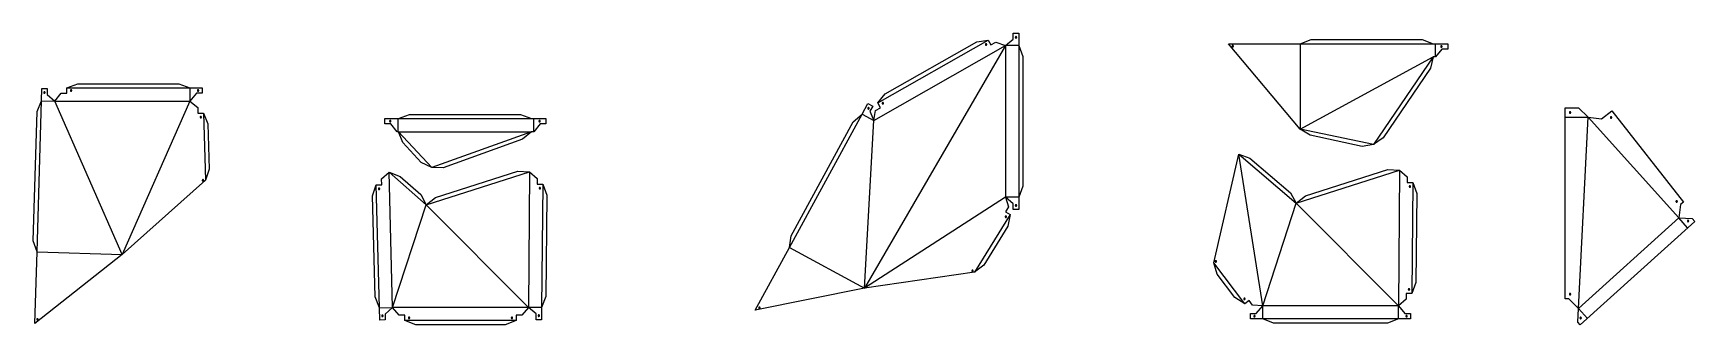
# Model space of a CAD drawing. Header units: millimetres. Extents: x -11260 to -5174, y 1000 to 2067.
import ezdxf

# ---------------------------------------------------------------- set-up
doc = ezdxf.new("R2010")
doc.units = ezdxf.units.MM
for name, color, linetype, true_color in [('Bohrloch', 140, 'Continuous', 0x2fdcfa), ('Kontur', 160, 'Continuous', 0x0026ff), ('V_Nut 135', 72, 'Continuous', 0x50db2a)]:
    doc.layers.add(name, color=color, linetype=linetype, true_color=true_color)

msp = doc.modelspace()

# ---------------------------------------------------------------- linework, layer by layer
at = {"layer": 'Bohrloch'}
for points in [[(-7770.1, 2028.3), (-7770.2, 2028.3), (-7770.3, 2028.3), (-7770.4, 2028.3), (-7770.5, 2028.3), (-7770.5, 2028.3), (-7770.6, 2028.2), (-7770.7, 2028.2), (-7770.8, 2028.2), (-7770.9, 2028.2), (-7771, 2028.2), (-7771.1, 2028.1), (-7771.1, 2028.1), (-7771.2, 2028.1), (-7771.3, 2028), (-7771.4, 2028), (-7771.5, 2028), (-7771.5, 2027.9), (-7771.6, 2027.9), (-7771.7, 2027.8), (-7771.8, 2027.8), (-7771.8, 2027.7), (-7771.9, 2027.7), (-7772, 2027.6), (-7772, 2027.5), (-7772.1, 2027.5), (-7772.2, 2027.4), (-7772.2, 2027.3), (-7772.3, 2027.3), (-7772.3, 2027.2), (-7772.4, 2027.1), (-7772.4, 2027.1), (-7772.5, 2027), (-7772.5, 2026.9), (-7772.5, 2026.8), (-7772.6, 2026.7), (-7772.6, 2026.7), (-7772.6, 2026.6), (-7772.7, 2026.5), (-7772.7, 2026.4), (-7772.7, 2026.3), (-7772.7, 2026.2), (-7772.8, 2026.2), (-7772.8, 2026.1), (-7772.8, 2026), (-7772.8, 2025.9), (-7772.8, 2025.8), (-7772.8, 2025.7), (-7772.8, 2025.6), (-7772.8, 2025.5), (-7772.8, 2025.4), (-7772.8, 2025.4), (-7772.7, 2025.3), (-7772.7, 2025.2), (-7772.7, 2025.1), (-7772.7, 2025), (-7772.7, 2024.9), (-7772.6, 2024.8), (-7772.6, 2024.8), (-7772.6, 2024.7), (-7772.5, 2024.6), (-7772.5, 2024.5), (-7772.4, 2024.4), (-7772.4, 2024.4), (-7772.4, 2024.3), (-7772.3, 2024.2), (-7772.2, 2024.2), (-7772.2, 2024.1), (-7772.1, 2024), (-7772.1, 2024), (-7772, 2023.9), (-7771.9, 2023.8), (-7771.9, 2023.8), (-7771.8, 2023.7), (-7771.7, 2023.7), (-7771.7, 2023.6), (-7771.6, 2023.6), (-7771.5, 2023.5), (-7771.4, 2023.5), (-7771.4, 2023.4), (-7771.3, 2023.4), (-7771.2, 2023.4), (-7771.1, 2023.3), (-7771, 2023.3), (-7770.9, 2023.3), (-7770.9, 2023.3), (-7770.8, 2023.2), (-7770.7, 2023.2), (-7770.6, 2023.2), (-7770.5, 2023.2), (-7770.4, 2023.2), (-7770.3, 2023.2), (-7770.2, 2023.2), (-7770.2, 2023.2), (-7770.1, 2023.2), (-7770, 2023.2), (-7769.9, 2023.2), (-7769.8, 2023.2), (-7769.7, 2023.2), (-7769.6, 2023.2), (-7769.5, 2023.3), (-7769.5, 2023.3), (-7769.4, 2023.3), (-7769.3, 2023.4), (-7769.2, 2023.4), (-7769.1, 2023.4), (-7769.1, 2023.5), (-7769, 2023.5), (-7768.9, 2023.6), (-7768.8, 2023.6), (-7768.8, 2023.7), (-7768.7, 2023.7), (-7768.6, 2023.8), (-7768.5, 2023.8), (-7768.5, 2023.9), (-7768.4, 2023.9), (-7768.4, 2024), (-7768.3, 2024.1), (-7768.2, 2024.1), (-7768.2, 2024.2), (-7768.1, 2024.3), (-7768.1, 2024.4), (-7768, 2024.4), (-7768, 2024.5), (-7768, 2024.6), (-7767.9, 2024.7), (-7767.9, 2024.7), (-7767.9, 2024.8), (-7767.8, 2024.9), (-7767.8, 2025), (-7767.8, 2025.1), (-7767.8, 2025.2), (-7767.7, 2025.3), (-7767.7, 2025.3), (-7767.7, 2025.4), (-7767.7, 2025.5), (-7767.7, 2025.6), (-7767.7, 2025.7), (-7767.7, 2025.8), (-7767.7, 2025.9), (-7767.7, 2026), (-7767.7, 2026), (-7767.7, 2026.1), (-7767.7, 2026.2), (-7767.8, 2026.3), (-7767.8, 2026.4), (-7767.8, 2026.5), (-7767.8, 2026.6), (-7767.9, 2026.6), (-7767.9, 2026.7), (-7767.9, 2026.8), (-7768, 2026.9), (-7768, 2027), (-7768.1, 2027), (-7768.1, 2027.1), (-7768.2, 2027.2), (-7768.2, 2027.3), (-7768.3, 2027.3), (-7768.3, 2027.4), (-7768.4, 2027.5), (-7768.4, 2027.5), (-7768.5, 2027.6), (-7768.6, 2027.6), (-7768.6, 2027.7), (-7768.7, 2027.8), (-7768.8, 2027.8), (-7768.9, 2027.9), (-7768.9, 2027.9), (-7769, 2028), (-7769.1, 2028), (-7769.2, 2028), (-7769.2, 2028.1), (-7769.3, 2028.1), (-7769.4, 2028.1), (-7769.5, 2028.2), (-7769.6, 2028.2), (-7769.7, 2028.2), (-7769.7, 2028.2), (-7769.8, 2028.2), (-7769.9, 2028.3), (-7770, 2028.3)], [(-7660.4, 2054.5), (-7660.5, 2054.5), (-7660.6, 2054.5), (-7660.7, 2054.5), (-7660.8, 2054.5), (-7660.9, 2054.5), (-7660.9, 2054.5), (-7661, 2054.4), (-7661.1, 2054.4), (-7661.2, 2054.4), (-7661.3, 2054.4), (-7661.4, 2054.3), (-7661.5, 2054.3), (-7661.5, 2054.3), (-7661.6, 2054.2), (-7661.7, 2054.2), (-7661.8, 2054.2), (-7661.9, 2054.1), (-7661.9, 2054.1), (-7662, 2054), (-7662.1, 2054), (-7662.1, 2053.9), (-7662.2, 2053.9), (-7662.3, 2053.8), (-7662.3, 2053.7), (-7662.4, 2053.7), (-7662.5, 2053.6), (-7662.5, 2053.6), (-7662.6, 2053.5), (-7662.6, 2053.4), (-7662.7, 2053.3), (-7662.7, 2053.3), (-7662.8, 2053.2), (-7662.8, 2053.1), (-7662.9, 2053), (-7662.9, 2052.9), (-7662.9, 2052.9), (-7663, 2052.8), (-7663, 2052.7), (-7663, 2052.6), (-7663, 2052.5), (-7663, 2052.4), (-7663.1, 2052.4), (-7663.1, 2052.3), (-7663.1, 2052.2), (-7663.1, 2052.1), (-7663.1, 2052), (-7663.1, 2051.9), (-7663.1, 2051.8), (-7663.1, 2051.7), (-7663.1, 2051.7), (-7663.1, 2051.6), (-7663.1, 2051.5), (-7663, 2051.4), (-7663, 2051.3), (-7663, 2051.2), (-7663, 2051.1), (-7662.9, 2051.1), (-7662.9, 2051), (-7662.9, 2050.9), (-7662.8, 2050.8), (-7662.8, 2050.7), (-7662.8, 2050.7), (-7662.7, 2050.6), (-7662.7, 2050.5), (-7662.6, 2050.4), (-7662.6, 2050.4), (-7662.5, 2050.3), (-7662.4, 2050.2), (-7662.4, 2050.2), (-7662.3, 2050.1), (-7662.3, 2050), (-7662.2, 2050), (-7662.1, 2049.9), (-7662, 2049.9), (-7662, 2049.8), (-7661.9, 2049.8), (-7661.8, 2049.7), (-7661.7, 2049.7), (-7661.7, 2049.6), (-7661.6, 2049.6), (-7661.5, 2049.6), (-7661.4, 2049.5), (-7661.3, 2049.5), (-7661.3, 2049.5), (-7661.2, 2049.5), (-7661.1, 2049.4), (-7661, 2049.4), (-7660.9, 2049.4), (-7660.8, 2049.4), (-7660.7, 2049.4), (-7660.6, 2049.4), (-7660.6, 2049.4), (-7660.5, 2049.4), (-7660.4, 2049.4), (-7660.3, 2049.4), (-7660.2, 2049.4), (-7660.1, 2049.4), (-7660, 2049.4), (-7659.9, 2049.5), (-7659.9, 2049.5), (-7659.8, 2049.5), (-7659.7, 2049.5), (-7659.6, 2049.6), (-7659.5, 2049.6), (-7659.4, 2049.6), (-7659.4, 2049.7), (-7659.3, 2049.7), (-7659.2, 2049.8), (-7659.1, 2049.8), (-7659.1, 2049.9), (-7659, 2049.9), (-7658.9, 2050), (-7658.9, 2050), (-7658.8, 2050.1), (-7658.7, 2050.1), (-7658.7, 2050.2), (-7658.6, 2050.3), (-7658.6, 2050.3), (-7658.5, 2050.4), (-7658.4, 2050.5), (-7658.4, 2050.6), (-7658.4, 2050.6), (-7658.3, 2050.7), (-7658.3, 2050.8), (-7658.2, 2050.9), (-7658.2, 2051), (-7658.2, 2051), (-7658.1, 2051.1), (-7658.1, 2051.2), (-7658.1, 2051.3), (-7658.1, 2051.4), (-7658, 2051.5), (-7658, 2051.5), (-7658, 2051.6), (-7658, 2051.7), (-7658, 2051.8), (-7658, 2051.9), (-7658, 2052), (-7658, 2052.1), (-7658, 2052.2), (-7658, 2052.3), (-7658, 2052.3), (-7658, 2052.4), (-7658.1, 2052.5), (-7658.1, 2052.6), (-7658.1, 2052.7), (-7658.1, 2052.8), (-7658.2, 2052.9), (-7658.2, 2052.9), (-7658.2, 2053), (-7658.3, 2053.1), (-7658.3, 2053.2), (-7658.4, 2053.2), (-7658.4, 2053.3), (-7658.5, 2053.4), (-7658.5, 2053.5), (-7658.6, 2053.5), (-7658.6, 2053.6), (-7658.7, 2053.7), (-7658.7, 2053.7), (-7658.8, 2053.8), (-7658.9, 2053.9), (-7658.9, 2053.9), (-7659, 2054), (-7659.1, 2054), (-7659.2, 2054.1), (-7659.2, 2054.1), (-7659.3, 2054.2), (-7659.4, 2054.2), (-7659.5, 2054.2), (-7659.6, 2054.3), (-7659.6, 2054.3), (-7659.7, 2054.3), (-7659.8, 2054.4), (-7659.9, 2054.4), (-7660, 2054.4), (-7660.1, 2054.4), (-7660.1, 2054.4), (-7660.2, 2054.5), (-7660.3, 2054.5)], [(-6868, 2017.7), (-6867.9, 2017.6), (-6867.8, 2017.6), (-6867.7, 2017.6), (-6867.6, 2017.5), (-6867.6, 2017.5), (-6867.5, 2017.4), (-6867.4, 2017.4), (-6867.3, 2017.4), (-6867.2, 2017.4), (-6867.2, 2017.3), (-6867.1, 2017.3), (-6867, 2017.3), (-6866.9, 2017.3), (-6866.8, 2017.3), (-6866.7, 2017.3), (-6866.6, 2017.3), (-6866.5, 2017.3), (-6866.5, 2017.3), (-6866.4, 2017.3), (-6866.3, 2017.3), (-6866.2, 2017.3), (-6866.1, 2017.3), (-6866, 2017.3), (-6865.9, 2017.3), (-6865.8, 2017.3), (-6865.8, 2017.4), (-6865.7, 2017.4), (-6865.6, 2017.4), (-6865.5, 2017.5), (-6865.4, 2017.5), (-6865.3, 2017.5), (-6865.3, 2017.6), (-6865.2, 2017.6), (-6865.1, 2017.7), (-6865, 2017.7), (-6865, 2017.8), (-6864.9, 2017.8), (-6864.8, 2017.9), (-6864.8, 2017.9), (-6864.7, 2018), (-6864.6, 2018.1), (-6864.6, 2018.1), (-6864.5, 2018.2), (-6864.5, 2018.3), (-6864.4, 2018.3), (-6864.4, 2018.4), (-6864.3, 2018.5), (-6864.3, 2018.6), (-6864.2, 2018.7), (-6864.2, 2018.7), (-6864.2, 2018.8), (-6864.1, 2018.9), (-6864.1, 2019), (-6864.1, 2019.1), (-6864.1, 2019.1), (-6864, 2019.2), (-6864, 2019.3), (-6864, 2019.4), (-6864, 2019.5), (-6864, 2019.6), (-6864, 2019.7), (-6864, 2019.8), (-6864, 2019.8), (-6864, 2019.9), (-6864, 2020), (-6864, 2020.1), (-6864, 2020.2), (-6864, 2020.3), (-6864, 2020.4), (-6864.1, 2020.5), (-6864.1, 2020.5), (-6864.1, 2020.6), (-6864.1, 2020.7), (-6864.2, 2020.8), (-6864.2, 2020.9), (-6864.2, 2021), (-6864.3, 2021), (-6864.3, 2021.1), (-6864.4, 2021.2), (-6864.4, 2021.3), (-6864.5, 2021.3), (-6864.5, 2021.4), (-6864.6, 2021.5), (-6864.7, 2021.5), (-6864.7, 2021.6), (-6864.8, 2021.7), (-6864.8, 2021.7), (-6864.9, 2021.8), (-6865, 2021.8), (-6865, 2021.9), (-6865.1, 2021.9), (-6865.2, 2022), (-6865.3, 2022), (-6865.4, 2022.1), (-6865.4, 2022.1), (-6865.5, 2022.1), (-6865.6, 2022.2), (-6865.7, 2022.2), (-6865.8, 2022.2), (-6865.8, 2022.3), (-6865.9, 2022.3), (-6866, 2022.3), (-6866.1, 2022.3), (-6866.2, 2022.3), (-6866.3, 2022.3), (-6866.4, 2022.3), (-6866.5, 2022.4), (-6866.5, 2022.4), (-6866.6, 2022.3), (-6866.7, 2022.3), (-6866.8, 2022.3), (-6866.9, 2022.3), (-6867, 2022.3), (-6867.1, 2022.3), (-6867.2, 2022.3), (-6867.2, 2022.2), (-6867.3, 2022.2), (-6867.4, 2022.2), (-6867.5, 2022.2), (-6867.6, 2022.1), (-6867.7, 2022.1), (-6867.7, 2022), (-6867.8, 2022), (-6867.9, 2022), (-6868, 2021.9), (-6868, 2021.9), (-6868.1, 2021.8), (-6868.2, 2021.7), (-6868.2, 2021.7), (-6868.3, 2021.6), (-6868.4, 2021.6), (-6868.4, 2021.5), (-6868.5, 2021.4), (-6868.5, 2021.4), (-6868.6, 2021.3), (-6868.6, 2021.2), (-6868.7, 2021.1), (-6868.7, 2021.1), (-6868.8, 2021), (-6868.8, 2020.9), (-6868.9, 2020.8), (-6868.9, 2020.7), (-6868.9, 2020.7), (-6868.9, 2020.6), (-6869, 2020.5), (-6869, 2020.4), (-6869, 2020.3), (-6869, 2020.2), (-6869, 2020.2), (-6869.1, 2020.1), (-6869.1, 2020), (-6869.1, 2019.9), (-6869.1, 2019.8), (-6869.1, 2019.7), (-6869.1, 2019.6), (-6869.1, 2019.5), (-6869, 2019.4), (-6869, 2019.4), (-6869, 2019.3), (-6869, 2019.2), (-6869, 2019.1), (-6868.9, 2019), (-6868.9, 2018.9), (-6868.9, 2018.8), (-6868.9, 2018.8), (-6868.8, 2018.7), (-6868.8, 2018.6), (-6868.7, 2018.5), (-6868.7, 2018.5), (-6868.6, 2018.4), (-6868.6, 2018.3), (-6868.5, 2018.2), (-6868.5, 2018.2), (-6868.4, 2018.1), (-6868.4, 2018), (-6868.3, 2018), (-6868.2, 2017.9), (-6868.2, 2017.9), (-6868.1, 2017.8), (-6868, 2017.7)], [(-6103.7, 2016.6), (-6103.6, 2016.6), (-6103.5, 2016.5), (-6103.5, 2016.5), (-6103.4, 2016.5), (-6103.3, 2016.4), (-6103.2, 2016.4), (-6103.1, 2016.3), (-6103, 2016.3), (-6103, 2016.3), (-6102.9, 2016.3), (-6102.8, 2016.2), (-6102.7, 2016.2), (-6102.6, 2016.2), (-6102.5, 2016.2), (-6102.4, 2016.2), (-6102.4, 2016.2), (-6102.3, 2016.2), (-6102.2, 2016.2), (-6102.1, 2016.2), (-6102, 2016.2), (-6101.9, 2016.2), (-6101.8, 2016.2), (-6101.7, 2016.2), (-6101.7, 2016.3), (-6101.6, 2016.3), (-6101.5, 2016.3), (-6101.4, 2016.3), (-6101.3, 2016.4), (-6101.2, 2016.4), (-6101.2, 2016.4), (-6101.1, 2016.5), (-6101, 2016.5), (-6100.9, 2016.6), (-6100.8, 2016.6), (-6100.8, 2016.7), (-6100.7, 2016.7), (-6100.6, 2016.8), (-6100.6, 2016.8), (-6100.5, 2016.9), (-6100.4, 2016.9), (-6100.4, 2017), (-6100.3, 2017.1), (-6100.3, 2017.1), (-6100.2, 2017.2), (-6100.2, 2017.3), (-6100.1, 2017.4), (-6100.1, 2017.4), (-6100, 2017.5), (-6100, 2017.6), (-6099.9, 2017.7), (-6099.9, 2017.8), (-6099.9, 2017.8), (-6099.8, 2017.9), (-6099.8, 2018), (-6099.8, 2018.1), (-6099.8, 2018.2), (-6099.7, 2018.3), (-6099.7, 2018.3), (-6099.7, 2018.4), (-6099.7, 2018.5), (-6099.7, 2018.6), (-6099.7, 2018.7), (-6099.7, 2018.8), (-6099.7, 2018.9), (-6099.7, 2019), (-6099.7, 2019.1), (-6099.7, 2019.1), (-6099.7, 2019.2), (-6099.8, 2019.3), (-6099.8, 2019.4), (-6099.8, 2019.5), (-6099.8, 2019.6), (-6099.9, 2019.7), (-6099.9, 2019.7), (-6099.9, 2019.8), (-6100, 2019.9), (-6100, 2020), (-6100.1, 2020), (-6100.1, 2020.1), (-6100.2, 2020.2), (-6100.2, 2020.3), (-6100.3, 2020.3), (-6100.3, 2020.4), (-6100.4, 2020.5), (-6100.4, 2020.5), (-6100.5, 2020.6), (-6100.6, 2020.7), (-6100.6, 2020.7), (-6100.7, 2020.8), (-6100.8, 2020.8), (-6100.8, 2020.9), (-6100.9, 2020.9), (-6101, 2021), (-6101.1, 2021), (-6101.2, 2021), (-6101.2, 2021.1), (-6101.3, 2021.1), (-6101.4, 2021.1), (-6101.5, 2021.2), (-6101.6, 2021.2), (-6101.7, 2021.2), (-6101.7, 2021.2), (-6101.8, 2021.3), (-6101.9, 2021.3), (-6102, 2021.3), (-6102.1, 2021.3), (-6102.2, 2021.3), (-6102.3, 2021.3), (-6102.4, 2021.3), (-6102.4, 2021.3), (-6102.5, 2021.3), (-6102.6, 2021.3), (-6102.7, 2021.2), (-6102.8, 2021.2), (-6102.9, 2021.2), (-6103, 2021.2), (-6103.1, 2021.2), (-6103.1, 2021.1), (-6103.2, 2021.1), (-6103.3, 2021.1), (-6103.4, 2021), (-6103.5, 2021), (-6103.5, 2020.9), (-6103.6, 2020.9), (-6103.7, 2020.8), (-6103.8, 2020.8), (-6103.8, 2020.7), (-6103.9, 2020.7), (-6104, 2020.6), (-6104, 2020.6), (-6104.1, 2020.5), (-6104.2, 2020.4), (-6104.2, 2020.4), (-6104.3, 2020.3), (-6104.3, 2020.2), (-6104.4, 2020.2), (-6104.4, 2020.1), (-6104.5, 2020), (-6104.5, 2019.9), (-6104.5, 2019.8), (-6104.6, 2019.8), (-6104.6, 2019.7), (-6104.6, 2019.6), (-6104.7, 2019.5), (-6104.7, 2019.4), (-6104.7, 2019.3), (-6104.7, 2019.3), (-6104.8, 2019.2), (-6104.8, 2019.1), (-6104.8, 2019), (-6104.8, 2018.9), (-6104.8, 2018.8), (-6104.8, 2018.7), (-6104.8, 2018.6), (-6104.8, 2018.6), (-6104.8, 2018.5), (-6104.8, 2018.4), (-6104.8, 2018.3), (-6104.7, 2018.2), (-6104.7, 2018.1), (-6104.7, 2018), (-6104.7, 2018), (-6104.6, 2017.9), (-6104.6, 2017.8), (-6104.6, 2017.7), (-6104.5, 2017.6), (-6104.5, 2017.5), (-6104.5, 2017.5), (-6104.4, 2017.4), (-6104.4, 2017.3), (-6104.3, 2017.2), (-6104.3, 2017.2), (-6104.2, 2017.1), (-6104.1, 2017), (-6104.1, 2017), (-6104, 2016.9), (-6104, 2016.8), (-6103.9, 2016.8), (-6103.8, 2016.7), (-6103.8, 2016.7)], [(-11217, 1849.7), (-11217, 1849.8), (-11217, 1849.9), (-11217, 1850), (-11217, 1850.1), (-11217, 1850.2), (-11217, 1850.3), (-11217, 1850.3), (-11217.1, 1850.4), (-11217.1, 1850.5), (-11217.1, 1850.6), (-11217.1, 1850.7), (-11217.2, 1850.8), (-11217.2, 1850.8), (-11217.3, 1850.9), (-11217.3, 1851), (-11217.3, 1851.1), (-11217.4, 1851.1), (-11217.4, 1851.2), (-11217.5, 1851.3), (-11217.6, 1851.4), (-11217.6, 1851.4), (-11217.7, 1851.5), (-11217.7, 1851.5), (-11217.8, 1851.6), (-11217.9, 1851.7), (-11217.9, 1851.7), (-11218, 1851.8), (-11218.1, 1851.8), (-11218.2, 1851.9), (-11218.2, 1851.9), (-11218.3, 1852), (-11218.4, 1852), (-11218.5, 1852), (-11218.5, 1852.1), (-11218.6, 1852.1), (-11218.7, 1852.1), (-11218.8, 1852.2), (-11218.9, 1852.2), (-11219, 1852.2), (-11219.1, 1852.2), (-11219.1, 1852.2), (-11219.2, 1852.3), (-11219.3, 1852.3), (-11219.4, 1852.3), (-11219.5, 1852.3), (-11219.6, 1852.3), (-11219.7, 1852.3), (-11219.8, 1852.3), (-11219.8, 1852.3), (-11219.9, 1852.2), (-11220, 1852.2), (-11220.1, 1852.2), (-11220.2, 1852.2), (-11220.3, 1852.2), (-11220.4, 1852.1), (-11220.4, 1852.1), (-11220.5, 1852.1), (-11220.6, 1852), (-11220.7, 1852), (-11220.8, 1851.9), (-11220.8, 1851.9), (-11220.9, 1851.9), (-11221, 1851.8), (-11221.1, 1851.8), (-11221.1, 1851.7), (-11221.2, 1851.6), (-11221.3, 1851.6), (-11221.3, 1851.5), (-11221.4, 1851.5), (-11221.4, 1851.4), (-11221.5, 1851.3), (-11221.6, 1851.3), (-11221.6, 1851.2), (-11221.7, 1851.1), (-11221.7, 1851), (-11221.7, 1851), (-11221.8, 1850.9), (-11221.8, 1850.8), (-11221.9, 1850.7), (-11221.9, 1850.6), (-11221.9, 1850.5), (-11222, 1850.5), (-11222, 1850.4), (-11222, 1850.3), (-11222, 1850.2), (-11222, 1850.1), (-11222, 1850), (-11222.1, 1849.9), (-11222.1, 1849.9), (-11222.1, 1849.8), (-11222.1, 1849.7), (-11222.1, 1849.6), (-11222.1, 1849.5), (-11222, 1849.4), (-11222, 1849.3), (-11222, 1849.2), (-11222, 1849.2), (-11222, 1849.1), (-11222, 1849), (-11221.9, 1848.9), (-11221.9, 1848.8), (-11221.9, 1848.7), (-11221.8, 1848.7), (-11221.8, 1848.6), (-11221.7, 1848.5), (-11221.7, 1848.4), (-11221.7, 1848.3), (-11221.6, 1848.3), (-11221.6, 1848.2), (-11221.5, 1848.1), (-11221.4, 1848.1), (-11221.4, 1848), (-11221.3, 1847.9), (-11221.3, 1847.9), (-11221.2, 1847.8), (-11221.1, 1847.7), (-11221.1, 1847.7), (-11221, 1847.6), (-11220.9, 1847.6), (-11220.8, 1847.5), (-11220.8, 1847.5), (-11220.7, 1847.5), (-11220.6, 1847.4), (-11220.5, 1847.4), (-11220.4, 1847.3), (-11220.4, 1847.3), (-11220.3, 1847.3), (-11220.2, 1847.3), (-11220.1, 1847.2), (-11220, 1847.2), (-11219.9, 1847.2), (-11219.8, 1847.2), (-11219.8, 1847.2), (-11219.7, 1847.2), (-11219.6, 1847.2), (-11219.5, 1847.2), (-11219.4, 1847.2), (-11219.3, 1847.2), (-11219.2, 1847.2), (-11219.1, 1847.2), (-11219.1, 1847.2), (-11219, 1847.2), (-11218.9, 1847.3), (-11218.8, 1847.3), (-11218.7, 1847.3), (-11218.6, 1847.3), (-11218.5, 1847.4), (-11218.5, 1847.4), (-11218.4, 1847.4), (-11218.3, 1847.5), (-11218.2, 1847.5), (-11218.2, 1847.6), (-11218.1, 1847.6), (-11218, 1847.7), (-11217.9, 1847.7), (-11217.9, 1847.8), (-11217.8, 1847.8), (-11217.7, 1847.9), (-11217.7, 1848), (-11217.6, 1848), (-11217.6, 1848.1), (-11217.5, 1848.2), (-11217.4, 1848.2), (-11217.4, 1848.3), (-11217.3, 1848.4), (-11217.3, 1848.5), (-11217.3, 1848.5), (-11217.2, 1848.6), (-11217.2, 1848.7), (-11217.1, 1848.8), (-11217.1, 1848.9), (-11217.1, 1848.9), (-11217.1, 1849), (-11217, 1849.1), (-11217, 1849.2), (-11217, 1849.3), (-11217, 1849.4), (-11217, 1849.5), (-11217, 1849.5), (-11217, 1849.6)], [(-11119.4, 1857.1), (-11119.4, 1857.2), (-11119.4, 1857.3), (-11119.4, 1857.4), (-11119.4, 1857.5), (-11119.4, 1857.5), (-11119.4, 1857.6), (-11119.4, 1857.7), (-11119.5, 1857.8), (-11119.5, 1857.9), (-11119.5, 1858), (-11119.5, 1858.1), (-11119.6, 1858.1), (-11119.6, 1858.2), (-11119.7, 1858.3), (-11119.7, 1858.4), (-11119.7, 1858.5), (-11119.8, 1858.5), (-11119.8, 1858.6), (-11119.9, 1858.7), (-11120, 1858.7), (-11120, 1858.8), (-11120.1, 1858.9), (-11120.1, 1858.9), (-11120.2, 1859), (-11120.3, 1859.1), (-11120.3, 1859.1), (-11120.4, 1859.2), (-11120.5, 1859.2), (-11120.5, 1859.3), (-11120.6, 1859.3), (-11120.7, 1859.4), (-11120.8, 1859.4), (-11120.9, 1859.4), (-11120.9, 1859.5), (-11121, 1859.5), (-11121.1, 1859.5), (-11121.2, 1859.6), (-11121.3, 1859.6), (-11121.4, 1859.6), (-11121.4, 1859.6), (-11121.5, 1859.6), (-11121.6, 1859.6), (-11121.7, 1859.7), (-11121.8, 1859.7), (-11121.9, 1859.7), (-11122, 1859.7), (-11122.1, 1859.7), (-11122.2, 1859.6), (-11122.2, 1859.6), (-11122.3, 1859.6), (-11122.4, 1859.6), (-11122.5, 1859.6), (-11122.6, 1859.6), (-11122.7, 1859.5), (-11122.8, 1859.5), (-11122.8, 1859.5), (-11122.9, 1859.4), (-11123, 1859.4), (-11123.1, 1859.4), (-11123.2, 1859.3), (-11123.2, 1859.3), (-11123.3, 1859.2), (-11123.4, 1859.2), (-11123.5, 1859.1), (-11123.5, 1859.1), (-11123.6, 1859), (-11123.7, 1859), (-11123.7, 1858.9), (-11123.8, 1858.8), (-11123.8, 1858.8), (-11123.9, 1858.7), (-11124, 1858.6), (-11124, 1858.6), (-11124.1, 1858.5), (-11124.1, 1858.4), (-11124.1, 1858.3), (-11124.2, 1858.3), (-11124.2, 1858.2), (-11124.3, 1858.1), (-11124.3, 1858), (-11124.3, 1857.9), (-11124.4, 1857.8), (-11124.4, 1857.8), (-11124.4, 1857.7), (-11124.4, 1857.6), (-11124.4, 1857.5), (-11124.4, 1857.4), (-11124.5, 1857.3), (-11124.5, 1857.2), (-11124.5, 1857.2), (-11124.5, 1857.1), (-11124.5, 1857), (-11124.5, 1856.9), (-11124.4, 1856.8), (-11124.4, 1856.7), (-11124.4, 1856.6), (-11124.4, 1856.5), (-11124.4, 1856.5), (-11124.4, 1856.4), (-11124.3, 1856.3), (-11124.3, 1856.2), (-11124.3, 1856.1), (-11124.2, 1856), (-11124.2, 1856), (-11124.1, 1855.9), (-11124.1, 1855.8), (-11124.1, 1855.7), (-11124, 1855.7), (-11124, 1855.6), (-11123.9, 1855.5), (-11123.8, 1855.4), (-11123.8, 1855.4), (-11123.7, 1855.3), (-11123.7, 1855.3), (-11123.6, 1855.2), (-11123.5, 1855.1), (-11123.5, 1855.1), (-11123.4, 1855), (-11123.3, 1855), (-11123.2, 1854.9), (-11123.2, 1854.9), (-11123.1, 1854.8), (-11123, 1854.8), (-11122.9, 1854.8), (-11122.8, 1854.7), (-11122.8, 1854.7), (-11122.7, 1854.7), (-11122.6, 1854.6), (-11122.5, 1854.6), (-11122.4, 1854.6), (-11122.3, 1854.6), (-11122.2, 1854.6), (-11122.2, 1854.6), (-11122.1, 1854.6), (-11122, 1854.6), (-11121.9, 1854.6), (-11121.8, 1854.6), (-11121.7, 1854.6), (-11121.6, 1854.6), (-11121.5, 1854.6), (-11121.4, 1854.6), (-11121.4, 1854.6), (-11121.3, 1854.6), (-11121.2, 1854.7), (-11121.1, 1854.7), (-11121, 1854.7), (-11120.9, 1854.8), (-11120.9, 1854.8), (-11120.8, 1854.8), (-11120.7, 1854.9), (-11120.6, 1854.9), (-11120.5, 1855), (-11120.5, 1855), (-11120.4, 1855.1), (-11120.3, 1855.1), (-11120.3, 1855.2), (-11120.2, 1855.2), (-11120.1, 1855.3), (-11120.1, 1855.3), (-11120, 1855.4), (-11120, 1855.5), (-11119.9, 1855.5), (-11119.8, 1855.6), (-11119.8, 1855.7), (-11119.7, 1855.8), (-11119.7, 1855.8), (-11119.7, 1855.9), (-11119.6, 1856), (-11119.6, 1856.1), (-11119.5, 1856.2), (-11119.5, 1856.2), (-11119.5, 1856.3), (-11119.5, 1856.4), (-11119.4, 1856.5), (-11119.4, 1856.6), (-11119.4, 1856.7), (-11119.4, 1856.8), (-11119.4, 1856.8), (-11119.4, 1856.9), (-11119.4, 1857)], [(-10654.2, 1857.1), (-10654.2, 1857.2), (-10654.2, 1857.3), (-10654.2, 1857.4), (-10654.2, 1857.5), (-10654.3, 1857.5), (-10654.3, 1857.6), (-10654.3, 1857.7), (-10654.3, 1857.8), (-10654.3, 1857.9), (-10654.4, 1858), (-10654.4, 1858.1), (-10654.4, 1858.1), (-10654.5, 1858.2), (-10654.5, 1858.3), (-10654.6, 1858.4), (-10654.6, 1858.5), (-10654.6, 1858.5), (-10654.7, 1858.6), (-10654.7, 1858.7), (-10654.8, 1858.7), (-10654.9, 1858.8), (-10654.9, 1858.9), (-10655, 1858.9), (-10655, 1859), (-10655.1, 1859.1), (-10655.2, 1859.1), (-10655.3, 1859.2), (-10655.3, 1859.2), (-10655.4, 1859.3), (-10655.5, 1859.3), (-10655.6, 1859.4), (-10655.6, 1859.4), (-10655.7, 1859.4), (-10655.8, 1859.5), (-10655.9, 1859.5), (-10656, 1859.5), (-10656, 1859.6), (-10656.1, 1859.6), (-10656.2, 1859.6), (-10656.3, 1859.6), (-10656.4, 1859.6), (-10656.5, 1859.6), (-10656.6, 1859.7), (-10656.7, 1859.7), (-10656.7, 1859.7), (-10656.8, 1859.7), (-10656.9, 1859.7), (-10657, 1859.6), (-10657.1, 1859.6), (-10657.2, 1859.6), (-10657.3, 1859.6), (-10657.4, 1859.6), (-10657.4, 1859.6), (-10657.5, 1859.5), (-10657.6, 1859.5), (-10657.7, 1859.5), (-10657.8, 1859.4), (-10657.9, 1859.4), (-10657.9, 1859.4), (-10658, 1859.3), (-10658.1, 1859.3), (-10658.2, 1859.2), (-10658.2, 1859.2), (-10658.3, 1859.1), (-10658.4, 1859.1), (-10658.4, 1859), (-10658.5, 1859), (-10658.6, 1858.9), (-10658.6, 1858.8), (-10658.7, 1858.8), (-10658.8, 1858.7), (-10658.8, 1858.6), (-10658.9, 1858.6), (-10658.9, 1858.5), (-10659, 1858.4), (-10659, 1858.3), (-10659, 1858.3), (-10659.1, 1858.2), (-10659.1, 1858.1), (-10659.1, 1858), (-10659.2, 1857.9), (-10659.2, 1857.8), (-10659.2, 1857.8), (-10659.2, 1857.7), (-10659.3, 1857.6), (-10659.3, 1857.5), (-10659.3, 1857.4), (-10659.3, 1857.3), (-10659.3, 1857.2), (-10659.3, 1857.2), (-10659.3, 1857.1), (-10659.3, 1857), (-10659.3, 1856.9), (-10659.3, 1856.8), (-10659.3, 1856.7), (-10659.3, 1856.6), (-10659.2, 1856.5), (-10659.2, 1856.5), (-10659.2, 1856.4), (-10659.2, 1856.3), (-10659.1, 1856.2), (-10659.1, 1856.1), (-10659.1, 1856), (-10659, 1856), (-10659, 1855.9), (-10659, 1855.8), (-10658.9, 1855.7), (-10658.9, 1855.7), (-10658.8, 1855.6), (-10658.8, 1855.5), (-10658.7, 1855.4), (-10658.6, 1855.4), (-10658.6, 1855.3), (-10658.5, 1855.3), (-10658.4, 1855.2), (-10658.4, 1855.1), (-10658.3, 1855.1), (-10658.2, 1855), (-10658.2, 1855), (-10658.1, 1854.9), (-10658, 1854.9), (-10657.9, 1854.8), (-10657.9, 1854.8), (-10657.8, 1854.8), (-10657.7, 1854.7), (-10657.6, 1854.7), (-10657.5, 1854.7), (-10657.4, 1854.6), (-10657.4, 1854.6), (-10657.3, 1854.6), (-10657.2, 1854.6), (-10657.1, 1854.6), (-10657, 1854.6), (-10656.9, 1854.6), (-10656.8, 1854.6), (-10656.7, 1854.6), (-10656.7, 1854.6), (-10656.6, 1854.6), (-10656.5, 1854.6), (-10656.4, 1854.6), (-10656.3, 1854.6), (-10656.2, 1854.6), (-10656.1, 1854.6), (-10656, 1854.7), (-10656, 1854.7), (-10655.9, 1854.7), (-10655.8, 1854.8), (-10655.7, 1854.8), (-10655.6, 1854.8), (-10655.6, 1854.9), (-10655.5, 1854.9), (-10655.4, 1855), (-10655.3, 1855), (-10655.3, 1855.1), (-10655.2, 1855.1), (-10655.1, 1855.2), (-10655, 1855.2), (-10655, 1855.3), (-10654.9, 1855.3), (-10654.9, 1855.4), (-10654.8, 1855.5), (-10654.7, 1855.5), (-10654.7, 1855.6), (-10654.6, 1855.7), (-10654.6, 1855.8), (-10654.6, 1855.8), (-10654.5, 1855.9), (-10654.5, 1856), (-10654.4, 1856.1), (-10654.4, 1856.2), (-10654.4, 1856.2), (-10654.3, 1856.3), (-10654.3, 1856.4), (-10654.3, 1856.5), (-10654.3, 1856.6), (-10654.3, 1856.7), (-10654.2, 1856.8), (-10654.2, 1856.8), (-10654.2, 1856.9), (-10654.2, 1857)], [(-8201, 1794.7), (-8201.1, 1794.7), (-8201.2, 1794.7), (-8201.2, 1794.7), (-8201.3, 1794.7), (-8201.4, 1794.6), (-8201.5, 1794.6), (-8201.6, 1794.6), (-8201.7, 1794.6), (-8201.8, 1794.6), (-8201.9, 1794.6), (-8201.9, 1794.5), (-8202, 1794.5), (-8202.1, 1794.5), (-8202.2, 1794.4), (-8202.3, 1794.4), (-8202.3, 1794.4), (-8202.4, 1794.3), (-8202.5, 1794.3), (-8202.6, 1794.2), (-8202.6, 1794.2), (-8202.7, 1794.1), (-8202.8, 1794.1), (-8202.8, 1794), (-8202.9, 1793.9), (-8203, 1793.9), (-8203, 1793.8), (-8203.1, 1793.7), (-8203.1, 1793.7), (-8203.2, 1793.6), (-8203.2, 1793.5), (-8203.3, 1793.5), (-8203.3, 1793.4), (-8203.4, 1793.3), (-8203.4, 1793.2), (-8203.5, 1793.1), (-8203.5, 1793.1), (-8203.5, 1793), (-8203.5, 1792.9), (-8203.6, 1792.8), (-8203.6, 1792.7), (-8203.6, 1792.6), (-8203.6, 1792.5), (-8203.6, 1792.5), (-8203.7, 1792.4), (-8203.7, 1792.3), (-8203.7, 1792.2), (-8203.7, 1792.1), (-8203.7, 1792), (-8203.7, 1791.9), (-8203.7, 1791.8), (-8203.6, 1791.8), (-8203.6, 1791.7), (-8203.6, 1791.6), (-8203.6, 1791.5), (-8203.6, 1791.4), (-8203.5, 1791.3), (-8203.5, 1791.2), (-8203.5, 1791.2), (-8203.4, 1791.1), (-8203.4, 1791), (-8203.4, 1790.9), (-8203.3, 1790.8), (-8203.3, 1790.8), (-8203.2, 1790.7), (-8203.2, 1790.6), (-8203.1, 1790.5), (-8203.1, 1790.5), (-8203, 1790.4), (-8203, 1790.3), (-8202.9, 1790.3), (-8202.8, 1790.2), (-8202.8, 1790.2), (-8202.7, 1790.1), (-8202.6, 1790.1), (-8202.5, 1790), (-8202.5, 1790), (-8202.4, 1789.9), (-8202.3, 1789.9), (-8202.2, 1789.8), (-8202.2, 1789.8), (-8202.1, 1789.8), (-8202, 1789.7), (-8201.9, 1789.7), (-8201.8, 1789.7), (-8201.7, 1789.6), (-8201.7, 1789.6), (-8201.6, 1789.6), (-8201.5, 1789.6), (-8201.4, 1789.6), (-8201.3, 1789.6), (-8201.2, 1789.6), (-8201.1, 1789.6), (-8201, 1789.6), (-8201, 1789.6), (-8200.9, 1789.6), (-8200.8, 1789.6), (-8200.7, 1789.6), (-8200.6, 1789.6), (-8200.5, 1789.6), (-8200.4, 1789.7), (-8200.3, 1789.7), (-8200.3, 1789.7), (-8200.2, 1789.7), (-8200.1, 1789.8), (-8200, 1789.8), (-8199.9, 1789.9), (-8199.9, 1789.9), (-8199.8, 1789.9), (-8199.7, 1790), (-8199.6, 1790), (-8199.6, 1790.1), (-8199.5, 1790.2), (-8199.4, 1790.2), (-8199.4, 1790.3), (-8199.3, 1790.3), (-8199.2, 1790.4), (-8199.2, 1790.5), (-8199.1, 1790.5), (-8199.1, 1790.6), (-8199, 1790.7), (-8199, 1790.7), (-8198.9, 1790.8), (-8198.9, 1790.9), (-8198.8, 1791), (-8198.8, 1791.1), (-8198.8, 1791.1), (-8198.7, 1791.2), (-8198.7, 1791.3), (-8198.7, 1791.4), (-8198.7, 1791.5), (-8198.6, 1791.6), (-8198.6, 1791.6), (-8198.6, 1791.7), (-8198.6, 1791.8), (-8198.6, 1791.9), (-8198.6, 1792), (-8198.6, 1792.1), (-8198.6, 1792.2), (-8198.6, 1792.3), (-8198.6, 1792.4), (-8198.6, 1792.4), (-8198.6, 1792.5), (-8198.6, 1792.6), (-8198.6, 1792.7), (-8198.7, 1792.8), (-8198.7, 1792.9), (-8198.7, 1793), (-8198.7, 1793), (-8198.8, 1793.1), (-8198.8, 1793.2), (-8198.9, 1793.3), (-8198.9, 1793.4), (-8198.9, 1793.4), (-8199, 1793.5), (-8199, 1793.6), (-8199.1, 1793.7), (-8199.1, 1793.7), (-8199.2, 1793.8), (-8199.3, 1793.9), (-8199.3, 1793.9), (-8199.4, 1794), (-8199.4, 1794), (-8199.5, 1794.1), (-8199.6, 1794.2), (-8199.7, 1794.2), (-8199.7, 1794.3), (-8199.8, 1794.3), (-8199.9, 1794.3), (-8200, 1794.4), (-8200, 1794.4), (-8200.1, 1794.5), (-8200.2, 1794.5), (-8200.3, 1794.5), (-8200.4, 1794.6), (-8200.5, 1794.6), (-8200.5, 1794.6), (-8200.6, 1794.6), (-8200.7, 1794.6), (-8200.8, 1794.6), (-8200.9, 1794.7)], [(-8148.4, 1813), (-8148.5, 1813), (-8148.6, 1813), (-8148.7, 1813), (-8148.8, 1813), (-8148.9, 1813), (-8149, 1813), (-8149, 1813), (-8149.1, 1813), (-8149.2, 1812.9), (-8149.3, 1812.9), (-8149.4, 1812.9), (-8149.5, 1812.9), (-8149.5, 1812.8), (-8149.6, 1812.8), (-8149.7, 1812.8), (-8149.8, 1812.7), (-8149.9, 1812.7), (-8149.9, 1812.6), (-8150, 1812.6), (-8150.1, 1812.5), (-8150.2, 1812.5), (-8150.2, 1812.4), (-8150.3, 1812.4), (-8150.4, 1812.3), (-8150.4, 1812.2), (-8150.5, 1812.2), (-8150.5, 1812.1), (-8150.6, 1812), (-8150.6, 1812), (-8150.7, 1811.9), (-8150.7, 1811.8), (-8150.8, 1811.7), (-8150.8, 1811.7), (-8150.9, 1811.6), (-8150.9, 1811.5), (-8150.9, 1811.4), (-8151, 1811.3), (-8151, 1811.3), (-8151, 1811.2), (-8151, 1811.1), (-8151.1, 1811), (-8151.1, 1810.9), (-8151.1, 1810.8), (-8151.1, 1810.7), (-8151.1, 1810.6), (-8151.1, 1810.6), (-8151.1, 1810.5), (-8151.1, 1810.4), (-8151.1, 1810.3), (-8151.1, 1810.2), (-8151.1, 1810.1), (-8151.1, 1810), (-8151.1, 1809.9), (-8151, 1809.9), (-8151, 1809.8), (-8151, 1809.7), (-8151, 1809.6), (-8150.9, 1809.5), (-8150.9, 1809.4), (-8150.9, 1809.4), (-8150.8, 1809.3), (-8150.8, 1809.2), (-8150.7, 1809.1), (-8150.7, 1809.1), (-8150.6, 1809), (-8150.6, 1808.9), (-8150.5, 1808.8), (-8150.5, 1808.8), (-8150.4, 1808.7), (-8150.3, 1808.6), (-8150.3, 1808.6), (-8150.2, 1808.5), (-8150.1, 1808.5), (-8150.1, 1808.4), (-8150, 1808.4), (-8149.9, 1808.3), (-8149.8, 1808.3), (-8149.8, 1808.2), (-8149.7, 1808.2), (-8149.6, 1808.2), (-8149.5, 1808.1), (-8149.4, 1808.1), (-8149.4, 1808.1), (-8149.3, 1808), (-8149.2, 1808), (-8149.1, 1808), (-8149, 1808), (-8148.9, 1808), (-8148.8, 1807.9), (-8148.7, 1807.9), (-8148.7, 1807.9), (-8148.6, 1807.9), (-8148.5, 1807.9), (-8148.4, 1807.9), (-8148.3, 1807.9), (-8148.2, 1808), (-8148.1, 1808), (-8148, 1808), (-8148, 1808), (-8147.9, 1808), (-8147.8, 1808.1), (-8147.7, 1808.1), (-8147.6, 1808.1), (-8147.5, 1808.1), (-8147.5, 1808.2), (-8147.4, 1808.2), (-8147.3, 1808.3), (-8147.2, 1808.3), (-8147.2, 1808.4), (-8147.1, 1808.4), (-8147, 1808.5), (-8146.9, 1808.5), (-8146.9, 1808.6), (-8146.8, 1808.6), (-8146.7, 1808.7), (-8146.7, 1808.8), (-8146.6, 1808.8), (-8146.6, 1808.9), (-8146.5, 1809), (-8146.5, 1809), (-8146.4, 1809.1), (-8146.4, 1809.2), (-8146.3, 1809.3), (-8146.3, 1809.3), (-8146.2, 1809.4), (-8146.2, 1809.5), (-8146.2, 1809.6), (-8146.1, 1809.7), (-8146.1, 1809.8), (-8146.1, 1809.8), (-8146.1, 1809.9), (-8146.1, 1810), (-8146, 1810.1), (-8146, 1810.2), (-8146, 1810.3), (-8146, 1810.4), (-8146, 1810.5), (-8146, 1810.5), (-8146, 1810.6), (-8146, 1810.7), (-8146, 1810.8), (-8146, 1810.9), (-8146.1, 1811), (-8146.1, 1811.1), (-8146.1, 1811.2), (-8146.1, 1811.2), (-8146.2, 1811.3), (-8146.2, 1811.4), (-8146.2, 1811.5), (-8146.3, 1811.6), (-8146.3, 1811.6), (-8146.3, 1811.7), (-8146.4, 1811.8), (-8146.4, 1811.9), (-8146.5, 1811.9), (-8146.5, 1812), (-8146.6, 1812.1), (-8146.6, 1812.2), (-8146.7, 1812.2), (-8146.8, 1812.3), (-8146.8, 1812.3), (-8146.9, 1812.4), (-8147, 1812.5), (-8147, 1812.5), (-8147.1, 1812.6), (-8147.2, 1812.6), (-8147.2, 1812.7), (-8147.3, 1812.7), (-8147.4, 1812.8), (-8147.5, 1812.8), (-8147.6, 1812.8), (-8147.6, 1812.9), (-8147.7, 1812.9), (-8147.8, 1812.9), (-8147.9, 1812.9), (-8148, 1813), (-8148.1, 1813), (-8148.2, 1813), (-8148.2, 1813), (-8148.3, 1813)], [(-5630.8, 1779.2), (-5630.9, 1779.3), (-5631, 1779.3), (-5631.1, 1779.2), (-5631.2, 1779.2), (-5631.3, 1779.2), (-5631.3, 1779.2), (-5631.4, 1779.2), (-5631.5, 1779.2), (-5631.6, 1779.2), (-5631.7, 1779.1), (-5631.8, 1779.1), (-5631.9, 1779.1), (-5631.9, 1779), (-5632, 1779), (-5632.1, 1779), (-5632.2, 1778.9), (-5632.3, 1778.9), (-5632.3, 1778.8), (-5632.4, 1778.8), (-5632.5, 1778.7), (-5632.5, 1778.7), (-5632.6, 1778.6), (-5632.7, 1778.6), (-5632.7, 1778.5), (-5632.8, 1778.4), (-5632.9, 1778.4), (-5632.9, 1778.3), (-5633, 1778.2), (-5633, 1778.2), (-5633.1, 1778.1), (-5633.1, 1778), (-5633.2, 1777.9), (-5633.2, 1777.9), (-5633.3, 1777.8), (-5633.3, 1777.7), (-5633.3, 1777.6), (-5633.4, 1777.5), (-5633.4, 1777.5), (-5633.4, 1777.4), (-5633.4, 1777.3), (-5633.4, 1777.2), (-5633.5, 1777.1), (-5633.5, 1777), (-5633.5, 1776.9), (-5633.5, 1776.9), (-5633.5, 1776.8), (-5633.5, 1776.7), (-5633.5, 1776.6), (-5633.5, 1776.5), (-5633.5, 1776.4), (-5633.5, 1776.3), (-5633.5, 1776.2), (-5633.4, 1776.1), (-5633.4, 1776.1), (-5633.4, 1776), (-5633.4, 1775.9), (-5633.3, 1775.8), (-5633.3, 1775.7), (-5633.3, 1775.6), (-5633.2, 1775.6), (-5633.2, 1775.5), (-5633.1, 1775.4), (-5633.1, 1775.3), (-5633.1, 1775.3), (-5633, 1775.2), (-5632.9, 1775.1), (-5632.9, 1775), (-5632.8, 1775), (-5632.8, 1774.9), (-5632.7, 1774.9), (-5632.6, 1774.8), (-5632.6, 1774.7), (-5632.5, 1774.7), (-5632.4, 1774.6), (-5632.4, 1774.6), (-5632.3, 1774.5), (-5632.2, 1774.5), (-5632.1, 1774.4), (-5632.1, 1774.4), (-5632, 1774.4), (-5631.9, 1774.3), (-5631.8, 1774.3), (-5631.7, 1774.3), (-5631.6, 1774.2), (-5631.6, 1774.2), (-5631.5, 1774.2), (-5631.4, 1774.2), (-5631.3, 1774.2), (-5631.2, 1774.2), (-5631.1, 1774.2), (-5631, 1774.2), (-5630.9, 1774.2), (-5630.9, 1774.2), (-5630.8, 1774.2), (-5630.7, 1774.2), (-5630.6, 1774.2), (-5630.5, 1774.2), (-5630.4, 1774.2), (-5630.3, 1774.2), (-5630.2, 1774.3), (-5630.2, 1774.3), (-5630.1, 1774.3), (-5630, 1774.3), (-5629.9, 1774.4), (-5629.8, 1774.4), (-5629.8, 1774.4), (-5629.7, 1774.5), (-5629.6, 1774.5), (-5629.5, 1774.6), (-5629.5, 1774.6), (-5629.4, 1774.7), (-5629.3, 1774.7), (-5629.2, 1774.8), (-5629.2, 1774.9), (-5629.1, 1774.9), (-5629.1, 1775), (-5629, 1775.1), (-5628.9, 1775.1), (-5628.9, 1775.2), (-5628.8, 1775.3), (-5628.8, 1775.3), (-5628.7, 1775.4), (-5628.7, 1775.5), (-5628.7, 1775.6), (-5628.6, 1775.7), (-5628.6, 1775.7), (-5628.6, 1775.8), (-5628.5, 1775.9), (-5628.5, 1776), (-5628.5, 1776.1), (-5628.5, 1776.2), (-5628.4, 1776.2), (-5628.4, 1776.3), (-5628.4, 1776.4), (-5628.4, 1776.5), (-5628.4, 1776.6), (-5628.4, 1776.7), (-5628.4, 1776.8), (-5628.4, 1776.9), (-5628.4, 1776.9), (-5628.4, 1777), (-5628.4, 1777.1), (-5628.4, 1777.2), (-5628.5, 1777.3), (-5628.5, 1777.4), (-5628.5, 1777.5), (-5628.5, 1777.6), (-5628.6, 1777.6), (-5628.6, 1777.7), (-5628.6, 1777.8), (-5628.7, 1777.9), (-5628.7, 1778), (-5628.8, 1778), (-5628.8, 1778.1), (-5628.9, 1778.2), (-5628.9, 1778.3), (-5629, 1778.3), (-5629, 1778.4), (-5629.1, 1778.5), (-5629.2, 1778.5), (-5629.2, 1778.6), (-5629.3, 1778.6), (-5629.4, 1778.7), (-5629.4, 1778.7), (-5629.5, 1778.8), (-5629.6, 1778.8), (-5629.6, 1778.9), (-5629.7, 1778.9), (-5629.8, 1779), (-5629.9, 1779), (-5630, 1779.1), (-5630, 1779.1), (-5630.1, 1779.1), (-5630.2, 1779.1), (-5630.3, 1779.2), (-5630.4, 1779.2), (-5630.5, 1779.2), (-5630.6, 1779.2), (-5630.6, 1779.2), (-5630.7, 1779.2)], [(-10644, 1759.8), (-10644, 1759.9), (-10644, 1759.9), (-10644, 1760), (-10644, 1760.1), (-10644, 1760.2), (-10644, 1760.3), (-10644, 1760.4), (-10644.1, 1760.5), (-10644.1, 1760.5), (-10644.1, 1760.6), (-10644.2, 1760.7), (-10644.2, 1760.8), (-10644.2, 1760.9), (-10644.3, 1761), (-10644.3, 1761), (-10644.4, 1761.1), (-10644.4, 1761.2), (-10644.5, 1761.3), (-10644.5, 1761.3), (-10644.6, 1761.4), (-10644.6, 1761.5), (-10644.7, 1761.5), (-10644.7, 1761.6), (-10644.8, 1761.6), (-10644.9, 1761.7), (-10644.9, 1761.8), (-10645, 1761.8), (-10645.1, 1761.9), (-10645.2, 1761.9), (-10645.2, 1762), (-10645.3, 1762), (-10645.4, 1762), (-10645.5, 1762.1), (-10645.6, 1762.1), (-10645.6, 1762.2), (-10645.7, 1762.2), (-10645.8, 1762.2), (-10645.9, 1762.2), (-10646, 1762.3), (-10646.1, 1762.3), (-10646.1, 1762.3), (-10646.2, 1762.3), (-10646.3, 1762.3), (-10646.4, 1762.3), (-10646.5, 1762.3), (-10646.6, 1762.3), (-10646.7, 1762.3), (-10646.8, 1762.3), (-10646.9, 1762.3), (-10646.9, 1762.3), (-10647, 1762.3), (-10647.1, 1762.2), (-10647.2, 1762.2), (-10647.3, 1762.2), (-10647.4, 1762.2), (-10647.5, 1762.1), (-10647.5, 1762.1), (-10647.6, 1762.1), (-10647.7, 1762), (-10647.8, 1762), (-10647.8, 1761.9), (-10647.9, 1761.9), (-10648, 1761.8), (-10648.1, 1761.8), (-10648.1, 1761.7), (-10648.2, 1761.7), (-10648.3, 1761.6), (-10648.3, 1761.6), (-10648.4, 1761.5), (-10648.5, 1761.4), (-10648.5, 1761.4), (-10648.6, 1761.3), (-10648.6, 1761.2), (-10648.7, 1761.1), (-10648.7, 1761.1), (-10648.8, 1761), (-10648.8, 1760.9), (-10648.8, 1760.8), (-10648.9, 1760.8), (-10648.9, 1760.7), (-10648.9, 1760.6), (-10649, 1760.5), (-10649, 1760.4), (-10649, 1760.3), (-10649, 1760.2), (-10649, 1760.2), (-10649.1, 1760.1), (-10649.1, 1760), (-10649.1, 1759.9), (-10649.1, 1759.8), (-10649.1, 1759.7), (-10649.1, 1759.6), (-10649.1, 1759.5), (-10649.1, 1759.5), (-10649, 1759.4), (-10649, 1759.3), (-10649, 1759.2), (-10649, 1759.1), (-10649, 1759), (-10648.9, 1758.9), (-10648.9, 1758.9), (-10648.9, 1758.8), (-10648.8, 1758.7), (-10648.8, 1758.6), (-10648.8, 1758.5), (-10648.7, 1758.5), (-10648.7, 1758.4), (-10648.6, 1758.3), (-10648.6, 1758.2), (-10648.5, 1758.2), (-10648.5, 1758.1), (-10648.4, 1758), (-10648.3, 1758), (-10648.3, 1757.9), (-10648.2, 1757.8), (-10648.1, 1757.8), (-10648.1, 1757.7), (-10648, 1757.7), (-10647.9, 1757.6), (-10647.8, 1757.6), (-10647.8, 1757.5), (-10647.7, 1757.5), (-10647.6, 1757.5), (-10647.5, 1757.4), (-10647.5, 1757.4), (-10647.4, 1757.4), (-10647.3, 1757.3), (-10647.2, 1757.3), (-10647.1, 1757.3), (-10647, 1757.3), (-10646.9, 1757.2), (-10646.9, 1757.2), (-10646.8, 1757.2), (-10646.7, 1757.2), (-10646.6, 1757.2), (-10646.5, 1757.2), (-10646.4, 1757.2), (-10646.3, 1757.2), (-10646.2, 1757.2), (-10646.1, 1757.2), (-10646.1, 1757.3), (-10646, 1757.3), (-10645.9, 1757.3), (-10645.8, 1757.3), (-10645.7, 1757.3), (-10645.6, 1757.4), (-10645.6, 1757.4), (-10645.5, 1757.4), (-10645.4, 1757.5), (-10645.3, 1757.5), (-10645.2, 1757.6), (-10645.2, 1757.6), (-10645.1, 1757.7), (-10645, 1757.7), (-10644.9, 1757.8), (-10644.9, 1757.8), (-10644.8, 1757.9), (-10644.7, 1757.9), (-10644.7, 1758), (-10644.6, 1758.1), (-10644.6, 1758.1), (-10644.5, 1758.2), (-10644.5, 1758.3), (-10644.4, 1758.3), (-10644.4, 1758.4), (-10644.3, 1758.5), (-10644.3, 1758.6), (-10644.2, 1758.6), (-10644.2, 1758.7), (-10644.2, 1758.8), (-10644.1, 1758.9), (-10644.1, 1759), (-10644.1, 1759.1), (-10644, 1759.1), (-10644, 1759.2), (-10644, 1759.3), (-10644, 1759.4), (-10644, 1759.5), (-10644, 1759.6), (-10644, 1759.7)], [(-9955.1, 1744.2), (-9955.1, 1744.1), (-9955, 1744), (-9955, 1743.9), (-9955, 1743.9), (-9954.9, 1743.8), (-9954.9, 1743.7), (-9954.8, 1743.6), (-9954.8, 1743.6), (-9954.7, 1743.5), (-9954.7, 1743.4), (-9954.6, 1743.4), (-9954.5, 1743.3), (-9954.5, 1743.2), (-9954.4, 1743.2), (-9954.3, 1743.1), (-9954.3, 1743.1), (-9954.2, 1743), (-9954.1, 1742.9), (-9954.1, 1742.9), (-9954, 1742.9), (-9953.9, 1742.8), (-9953.8, 1742.8), (-9953.8, 1742.7), (-9953.7, 1742.7), (-9953.6, 1742.7), (-9953.5, 1742.6), (-9953.4, 1742.6), (-9953.3, 1742.6), (-9953.2, 1742.6), (-9953.2, 1742.5), (-9953.1, 1742.5), (-9953, 1742.5), (-9952.9, 1742.5), (-9952.8, 1742.5), (-9952.7, 1742.5), (-9952.6, 1742.5), (-9952.5, 1742.5), (-9952.5, 1742.5), (-9952.4, 1742.5), (-9952.3, 1742.5), (-9952.2, 1742.6), (-9952.1, 1742.6), (-9952, 1742.6), (-9951.9, 1742.6), (-9951.9, 1742.6), (-9951.8, 1742.7), (-9951.7, 1742.7), (-9951.6, 1742.7), (-9951.5, 1742.8), (-9951.5, 1742.8), (-9951.4, 1742.9), (-9951.3, 1742.9), (-9951.2, 1743), (-9951.2, 1743), (-9951.1, 1743.1), (-9951, 1743.1), (-9951, 1743.2), (-9950.9, 1743.3), (-9950.8, 1743.3), (-9950.8, 1743.4), (-9950.7, 1743.5), (-9950.7, 1743.5), (-9950.6, 1743.6), (-9950.6, 1743.7), (-9950.5, 1743.7), (-9950.5, 1743.8), (-9950.4, 1743.9), (-9950.4, 1744), (-9950.3, 1744.1), (-9950.3, 1744.1), (-9950.3, 1744.2), (-9950.3, 1744.3), (-9950.2, 1744.4), (-9950.2, 1744.5), (-9950.2, 1744.6), (-9950.2, 1744.7), (-9950.2, 1744.7), (-9950.2, 1744.8), (-9950.2, 1744.9), (-9950.1, 1745), (-9950.1, 1745.1), (-9950.2, 1745.2), (-9950.2, 1745.3), (-9950.2, 1745.4), (-9950.2, 1745.4), (-9950.2, 1745.5), (-9950.2, 1745.6), (-9950.2, 1745.7), (-9950.3, 1745.8), (-9950.3, 1745.9), (-9950.3, 1746), (-9950.3, 1746), (-9950.4, 1746.1), (-9950.4, 1746.2), (-9950.5, 1746.3), (-9950.5, 1746.4), (-9950.6, 1746.4), (-9950.6, 1746.5), (-9950.7, 1746.6), (-9950.7, 1746.6), (-9950.8, 1746.7), (-9950.8, 1746.8), (-9950.9, 1746.8), (-9950.9, 1746.9), (-9951, 1747), (-9951.1, 1747), (-9951.1, 1747.1), (-9951.2, 1747.1), (-9951.3, 1747.2), (-9951.4, 1747.2), (-9951.4, 1747.3), (-9951.5, 1747.3), (-9951.6, 1747.4), (-9951.7, 1747.4), (-9951.8, 1747.4), (-9951.8, 1747.5), (-9951.9, 1747.5), (-9952, 1747.5), (-9952.1, 1747.5), (-9952.2, 1747.5), (-9952.3, 1747.6), (-9952.4, 1747.6), (-9952.5, 1747.6), (-9952.5, 1747.6), (-9952.6, 1747.6), (-9952.7, 1747.6), (-9952.8, 1747.6), (-9952.9, 1747.6), (-9953, 1747.6), (-9953.1, 1747.6), (-9953.2, 1747.6), (-9953.2, 1747.5), (-9953.3, 1747.5), (-9953.4, 1747.5), (-9953.5, 1747.5), (-9953.6, 1747.4), (-9953.7, 1747.4), (-9953.7, 1747.4), (-9953.8, 1747.3), (-9953.9, 1747.3), (-9954, 1747.3), (-9954.1, 1747.2), (-9954.1, 1747.2), (-9954.2, 1747.1), (-9954.3, 1747.1), (-9954.3, 1747), (-9954.4, 1746.9), (-9954.5, 1746.9), (-9954.5, 1746.8), (-9954.6, 1746.8), (-9954.7, 1746.7), (-9954.7, 1746.6), (-9954.8, 1746.5), (-9954.8, 1746.5), (-9954.9, 1746.4), (-9954.9, 1746.3), (-9954.9, 1746.2), (-9955, 1746.2), (-9955, 1746.1), (-9955.1, 1746), (-9955.1, 1745.9), (-9955.1, 1745.8), (-9955.1, 1745.8), (-9955.2, 1745.7), (-9955.2, 1745.6), (-9955.2, 1745.5), (-9955.2, 1745.4), (-9955.2, 1745.3), (-9955.2, 1745.2), (-9955.2, 1745.1), (-9955.2, 1745.1), (-9955.2, 1745), (-9955.2, 1744.9), (-9955.2, 1744.8), (-9955.2, 1744.7), (-9955.2, 1744.6), (-9955.2, 1744.5), (-9955.2, 1744.4), (-9955.1, 1744.4), (-9955.1, 1744.3)], [(-9408, 1744.2), (-9407.9, 1744.1), (-9407.9, 1744), (-9407.9, 1743.9), (-9407.8, 1743.9), (-9407.8, 1743.8), (-9407.7, 1743.7), (-9407.7, 1743.6), (-9407.6, 1743.6), (-9407.6, 1743.5), (-9407.5, 1743.4), (-9407.5, 1743.4), (-9407.4, 1743.3), (-9407.3, 1743.2), (-9407.3, 1743.2), (-9407.2, 1743.1), (-9407.1, 1743.1), (-9407.1, 1743), (-9407, 1742.9), (-9406.9, 1742.9), (-9406.9, 1742.9), (-9406.8, 1742.8), (-9406.7, 1742.8), (-9406.6, 1742.7), (-9406.5, 1742.7), (-9406.5, 1742.7), (-9406.4, 1742.6), (-9406.3, 1742.6), (-9406.2, 1742.6), (-9406.1, 1742.6), (-9406, 1742.5), (-9405.9, 1742.5), (-9405.9, 1742.5), (-9405.8, 1742.5), (-9405.7, 1742.5), (-9405.6, 1742.5), (-9405.5, 1742.5), (-9405.4, 1742.5), (-9405.3, 1742.5), (-9405.2, 1742.5), (-9405.1, 1742.5), (-9405.1, 1742.6), (-9405, 1742.6), (-9404.9, 1742.6), (-9404.8, 1742.6), (-9404.7, 1742.6), (-9404.6, 1742.7), (-9404.6, 1742.7), (-9404.5, 1742.7), (-9404.4, 1742.8), (-9404.3, 1742.8), (-9404.2, 1742.9), (-9404.2, 1742.9), (-9404.1, 1743), (-9404, 1743), (-9403.9, 1743.1), (-9403.9, 1743.1), (-9403.8, 1743.2), (-9403.8, 1743.3), (-9403.7, 1743.3), (-9403.6, 1743.4), (-9403.6, 1743.5), (-9403.5, 1743.5), (-9403.5, 1743.6), (-9403.4, 1743.7), (-9403.4, 1743.7), (-9403.3, 1743.8), (-9403.3, 1743.9), (-9403.2, 1744), (-9403.2, 1744.1), (-9403.2, 1744.1), (-9403.2, 1744.2), (-9403.1, 1744.3), (-9403.1, 1744.4), (-9403.1, 1744.5), (-9403.1, 1744.6), (-9403, 1744.7), (-9403, 1744.7), (-9403, 1744.8), (-9403, 1744.9), (-9403, 1745), (-9403, 1745.1), (-9403, 1745.2), (-9403, 1745.3), (-9403, 1745.4), (-9403, 1745.4), (-9403.1, 1745.5), (-9403.1, 1745.6), (-9403.1, 1745.7), (-9403.1, 1745.8), (-9403.1, 1745.9), (-9403.2, 1746), (-9403.2, 1746), (-9403.2, 1746.1), (-9403.3, 1746.2), (-9403.3, 1746.3), (-9403.4, 1746.4), (-9403.4, 1746.4), (-9403.5, 1746.5), (-9403.5, 1746.6), (-9403.6, 1746.6), (-9403.6, 1746.7), (-9403.7, 1746.8), (-9403.7, 1746.8), (-9403.8, 1746.9), (-9403.9, 1747), (-9403.9, 1747), (-9404, 1747.1), (-9404.1, 1747.1), (-9404.2, 1747.2), (-9404.2, 1747.2), (-9404.3, 1747.3), (-9404.4, 1747.3), (-9404.5, 1747.4), (-9404.5, 1747.4), (-9404.6, 1747.4), (-9404.7, 1747.5), (-9404.8, 1747.5), (-9404.9, 1747.5), (-9405, 1747.5), (-9405.1, 1747.5), (-9405.1, 1747.6), (-9405.2, 1747.6), (-9405.3, 1747.6), (-9405.4, 1747.6), (-9405.5, 1747.6), (-9405.6, 1747.6), (-9405.7, 1747.6), (-9405.8, 1747.6), (-9405.8, 1747.6), (-9405.9, 1747.6), (-9406, 1747.6), (-9406.1, 1747.5), (-9406.2, 1747.5), (-9406.3, 1747.5), (-9406.4, 1747.5), (-9406.4, 1747.4), (-9406.5, 1747.4), (-9406.6, 1747.4), (-9406.7, 1747.3), (-9406.8, 1747.3), (-9406.8, 1747.3), (-9406.9, 1747.2), (-9407, 1747.2), (-9407.1, 1747.1), (-9407.1, 1747.1), (-9407.2, 1747), (-9407.3, 1746.9), (-9407.3, 1746.9), (-9407.4, 1746.8), (-9407.5, 1746.8), (-9407.5, 1746.7), (-9407.6, 1746.6), (-9407.6, 1746.5), (-9407.7, 1746.5), (-9407.7, 1746.4), (-9407.8, 1746.3), (-9407.8, 1746.2), (-9407.9, 1746.2), (-9407.9, 1746.1), (-9407.9, 1746), (-9408, 1745.9), (-9408, 1745.8), (-9408, 1745.8), (-9408, 1745.7), (-9408.1, 1745.6), (-9408.1, 1745.5), (-9408.1, 1745.4), (-9408.1, 1745.3), (-9408.1, 1745.2), (-9408.1, 1745.1), (-9408.1, 1745.1), (-9408.1, 1745), (-9408.1, 1744.9), (-9408.1, 1744.8), (-9408.1, 1744.7), (-9408.1, 1744.6), (-9408.1, 1744.5), (-9408, 1744.4), (-9408, 1744.4), (-9408, 1744.3)], [(-5480.5, 1761), (-5480.6, 1761), (-5480.7, 1761), (-5480.8, 1761), (-5480.8, 1761), (-5480.9, 1761), (-5481, 1761), (-5481.1, 1761), (-5481.2, 1761), (-5481.3, 1761), (-5481.4, 1760.9), (-5481.4, 1760.9), (-5481.5, 1760.9), (-5481.6, 1760.8), (-5481.7, 1760.8), (-5481.8, 1760.8), (-5481.9, 1760.7), (-5481.9, 1760.7), (-5482, 1760.6), (-5482.1, 1760.6), (-5482.1, 1760.5), (-5482.2, 1760.5), (-5482.3, 1760.4), (-5482.4, 1760.4), (-5482.4, 1760.3), (-5482.5, 1760.2), (-5482.5, 1760.2), (-5482.6, 1760.1), (-5482.6, 1760), (-5482.7, 1760), (-5482.7, 1759.9), (-5482.8, 1759.8), (-5482.8, 1759.7), (-5482.9, 1759.7), (-5482.9, 1759.6), (-5483, 1759.5), (-5483, 1759.4), (-5483, 1759.3), (-5483.1, 1759.3), (-5483.1, 1759.2), (-5483.1, 1759.1), (-5483.1, 1759), (-5483.1, 1758.9), (-5483.1, 1758.8), (-5483.2, 1758.7), (-5483.2, 1758.6), (-5483.2, 1758.6), (-5483.2, 1758.5), (-5483.2, 1758.4), (-5483.2, 1758.3), (-5483.1, 1758.2), (-5483.1, 1758.1), (-5483.1, 1758), (-5483.1, 1757.9), (-5483.1, 1757.9), (-5483.1, 1757.8), (-5483, 1757.7), (-5483, 1757.6), (-5483, 1757.5), (-5482.9, 1757.4), (-5482.9, 1757.4), (-5482.9, 1757.3), (-5482.8, 1757.2), (-5482.8, 1757.1), (-5482.7, 1757.1), (-5482.7, 1757), (-5482.6, 1756.9), (-5482.6, 1756.8), (-5482.5, 1756.8), (-5482.4, 1756.7), (-5482.4, 1756.6), (-5482.3, 1756.6), (-5482.2, 1756.5), (-5482.2, 1756.5), (-5482.1, 1756.4), (-5482, 1756.4), (-5482, 1756.3), (-5481.9, 1756.3), (-5481.8, 1756.2), (-5481.7, 1756.2), (-5481.6, 1756.2), (-5481.6, 1756.1), (-5481.5, 1756.1), (-5481.4, 1756.1), (-5481.3, 1756), (-5481.2, 1756), (-5481.1, 1756), (-5481.1, 1756), (-5481, 1756), (-5480.9, 1756), (-5480.8, 1755.9), (-5480.7, 1755.9), (-5480.6, 1755.9), (-5480.5, 1755.9), (-5480.4, 1755.9), (-5480.3, 1756), (-5480.3, 1756), (-5480.2, 1756), (-5480.1, 1756), (-5480, 1756), (-5479.9, 1756), (-5479.8, 1756.1), (-5479.7, 1756.1), (-5479.7, 1756.1), (-5479.6, 1756.2), (-5479.5, 1756.2), (-5479.4, 1756.2), (-5479.3, 1756.3), (-5479.3, 1756.3), (-5479.2, 1756.4), (-5479.1, 1756.4), (-5479, 1756.5), (-5479, 1756.5), (-5478.9, 1756.6), (-5478.8, 1756.7), (-5478.8, 1756.7), (-5478.7, 1756.8), (-5478.7, 1756.8), (-5478.6, 1756.9), (-5478.6, 1757), (-5478.5, 1757.1), (-5478.5, 1757.1), (-5478.4, 1757.2), (-5478.4, 1757.3), (-5478.3, 1757.4), (-5478.3, 1757.4), (-5478.3, 1757.5), (-5478.2, 1757.6), (-5478.2, 1757.7), (-5478.2, 1757.8), (-5478.1, 1757.9), (-5478.1, 1757.9), (-5478.1, 1758), (-5478.1, 1758.1), (-5478.1, 1758.2), (-5478.1, 1758.3), (-5478.1, 1758.4), (-5478.1, 1758.5), (-5478.1, 1758.6), (-5478.1, 1758.7), (-5478.1, 1758.7), (-5478.1, 1758.8), (-5478.1, 1758.9), (-5478.1, 1759), (-5478.1, 1759.1), (-5478.2, 1759.2), (-5478.2, 1759.3), (-5478.2, 1759.3), (-5478.2, 1759.4), (-5478.3, 1759.5), (-5478.3, 1759.6), (-5478.4, 1759.7), (-5478.4, 1759.7), (-5478.4, 1759.8), (-5478.5, 1759.9), (-5478.5, 1760), (-5478.6, 1760), (-5478.6, 1760.1), (-5478.7, 1760.2), (-5478.8, 1760.2), (-5478.8, 1760.3), (-5478.9, 1760.4), (-5479, 1760.4), (-5479, 1760.5), (-5479.1, 1760.5), (-5479.2, 1760.6), (-5479.2, 1760.6), (-5479.3, 1760.7), (-5479.4, 1760.7), (-5479.5, 1760.8), (-5479.5, 1760.8), (-5479.6, 1760.8), (-5479.7, 1760.9), (-5479.8, 1760.9), (-5479.9, 1760.9), (-5480, 1761), (-5480.1, 1761), (-5480.1, 1761), (-5480.2, 1761), (-5480.3, 1761), (-5480.4, 1761)], [(-10636.1, 1528.4), (-10636.1, 1528.5), (-10636.1, 1528.6), (-10636.1, 1528.7), (-10636.2, 1528.8), (-10636.2, 1528.9), (-10636.2, 1529), (-10636.2, 1529.1), (-10636.2, 1529.1), (-10636.3, 1529.2), (-10636.3, 1529.3), (-10636.3, 1529.4), (-10636.3, 1529.5), (-10636.4, 1529.6), (-10636.4, 1529.6), (-10636.5, 1529.7), (-10636.5, 1529.8), (-10636.6, 1529.9), (-10636.6, 1529.9), (-10636.7, 1530), (-10636.7, 1530.1), (-10636.8, 1530.1), (-10636.8, 1530.2), (-10636.9, 1530.3), (-10637, 1530.3), (-10637, 1530.4), (-10637.1, 1530.4), (-10637.2, 1530.5), (-10637.2, 1530.5), (-10637.3, 1530.6), (-10637.4, 1530.6), (-10637.5, 1530.7), (-10637.5, 1530.7), (-10637.6, 1530.8), (-10637.7, 1530.8), (-10637.8, 1530.8), (-10637.9, 1530.9), (-10638, 1530.9), (-10638, 1530.9), (-10638.1, 1530.9), (-10638.2, 1530.9), (-10638.3, 1531), (-10638.4, 1531), (-10638.5, 1531), (-10638.6, 1531), (-10638.7, 1531), (-10638.7, 1531), (-10638.8, 1531), (-10638.9, 1531), (-10639, 1531), (-10639.1, 1531), (-10639.2, 1530.9), (-10639.3, 1530.9), (-10639.4, 1530.9), (-10639.4, 1530.9), (-10639.5, 1530.8), (-10639.6, 1530.8), (-10639.7, 1530.8), (-10639.8, 1530.7), (-10639.9, 1530.7), (-10639.9, 1530.7), (-10640, 1530.6), (-10640.1, 1530.6), (-10640.2, 1530.5), (-10640.2, 1530.5), (-10640.3, 1530.4), (-10640.4, 1530.4), (-10640.4, 1530.3), (-10640.5, 1530.2), (-10640.6, 1530.2), (-10640.6, 1530.1), (-10640.7, 1530), (-10640.7, 1530), (-10640.8, 1529.9), (-10640.8, 1529.8), (-10640.9, 1529.7), (-10640.9, 1529.7), (-10641, 1529.6), (-10641, 1529.5), (-10641, 1529.4), (-10641.1, 1529.4), (-10641.1, 1529.3), (-10641.1, 1529.2), (-10641.1, 1529.1), (-10641.2, 1529), (-10641.2, 1528.9), (-10641.2, 1528.8), (-10641.2, 1528.8), (-10641.2, 1528.7), (-10641.2, 1528.6), (-10641.2, 1528.5), (-10641.2, 1528.4), (-10641.2, 1528.3), (-10641.2, 1528.2), (-10641.2, 1528.1), (-10641.2, 1528), (-10641.2, 1528), (-10641.2, 1527.9), (-10641.1, 1527.8), (-10641.1, 1527.7), (-10641.1, 1527.6), (-10641.1, 1527.5), (-10641, 1527.5), (-10641, 1527.4), (-10641, 1527.3), (-10640.9, 1527.2), (-10640.9, 1527.1), (-10640.8, 1527.1), (-10640.8, 1527), (-10640.7, 1526.9), (-10640.7, 1526.8), (-10640.6, 1526.8), (-10640.6, 1526.7), (-10640.5, 1526.6), (-10640.4, 1526.6), (-10640.4, 1526.5), (-10640.3, 1526.5), (-10640.2, 1526.4), (-10640.2, 1526.4), (-10640.1, 1526.3), (-10640, 1526.3), (-10639.9, 1526.2), (-10639.9, 1526.2), (-10639.8, 1526.1), (-10639.7, 1526.1), (-10639.6, 1526.1), (-10639.5, 1526), (-10639.4, 1526), (-10639.4, 1526), (-10639.3, 1526), (-10639.2, 1525.9), (-10639.1, 1525.9), (-10639, 1525.9), (-10638.9, 1525.9), (-10638.8, 1525.9), (-10638.7, 1525.9), (-10638.7, 1525.9), (-10638.6, 1525.9), (-10638.5, 1525.9), (-10638.4, 1525.9), (-10638.3, 1525.9), (-10638.2, 1525.9), (-10638.1, 1526), (-10638, 1526), (-10638, 1526), (-10637.9, 1526), (-10637.8, 1526.1), (-10637.7, 1526.1), (-10637.6, 1526.1), (-10637.5, 1526.2), (-10637.5, 1526.2), (-10637.4, 1526.2), (-10637.3, 1526.3), (-10637.2, 1526.3), (-10637.2, 1526.4), (-10637.1, 1526.4), (-10637, 1526.5), (-10637, 1526.6), (-10636.9, 1526.6), (-10636.8, 1526.7), (-10636.8, 1526.7), (-10636.7, 1526.8), (-10636.7, 1526.9), (-10636.6, 1526.9), (-10636.6, 1527), (-10636.5, 1527.1), (-10636.5, 1527.2), (-10636.4, 1527.3), (-10636.4, 1527.3), (-10636.3, 1527.4), (-10636.3, 1527.5), (-10636.3, 1527.6), (-10636.3, 1527.7), (-10636.2, 1527.7), (-10636.2, 1527.8), (-10636.2, 1527.9), (-10636.2, 1528), (-10636.2, 1528.1), (-10636.1, 1528.2), (-10636.1, 1528.3), (-10636.1, 1528.4)], [(-9991.2, 1498), (-9991.2, 1498.1), (-9991.3, 1498.2), (-9991.3, 1498.2), (-9991.3, 1498.3), (-9991.4, 1498.4), (-9991.4, 1498.5), (-9991.5, 1498.6), (-9991.5, 1498.6), (-9991.6, 1498.7), (-9991.6, 1498.8), (-9991.7, 1498.9), (-9991.7, 1498.9), (-9991.8, 1499), (-9991.8, 1499), (-9991.9, 1499.1), (-9992, 1499.2), (-9992, 1499.2), (-9992.1, 1499.3), (-9992.2, 1499.3), (-9992.3, 1499.4), (-9992.3, 1499.4), (-9992.4, 1499.5), (-9992.5, 1499.5), (-9992.6, 1499.5), (-9992.6, 1499.6), (-9992.7, 1499.6), (-9992.8, 1499.6), (-9992.9, 1499.7), (-9993, 1499.7), (-9993.1, 1499.7), (-9993.2, 1499.7), (-9993.2, 1499.7), (-9993.3, 1499.8), (-9993.4, 1499.8), (-9993.5, 1499.8), (-9993.6, 1499.8), (-9993.7, 1499.8), (-9993.8, 1499.8), (-9993.9, 1499.8), (-9993.9, 1499.8), (-9994, 1499.7), (-9994.1, 1499.7), (-9994.2, 1499.7), (-9994.3, 1499.7), (-9994.4, 1499.7), (-9994.5, 1499.6), (-9994.5, 1499.6), (-9994.6, 1499.6), (-9994.7, 1499.5), (-9994.8, 1499.5), (-9994.9, 1499.4), (-9994.9, 1499.4), (-9995, 1499.4), (-9995.1, 1499.3), (-9995.2, 1499.3), (-9995.2, 1499.2), (-9995.3, 1499.1), (-9995.4, 1499.1), (-9995.4, 1499), (-9995.5, 1499), (-9995.6, 1498.9), (-9995.6, 1498.8), (-9995.7, 1498.8), (-9995.7, 1498.7), (-9995.8, 1498.6), (-9995.8, 1498.5), (-9995.9, 1498.5), (-9995.9, 1498.4), (-9995.9, 1498.3), (-9996, 1498.2), (-9996, 1498.1), (-9996, 1498.1), (-9996.1, 1498), (-9996.1, 1497.9), (-9996.1, 1497.8), (-9996.1, 1497.7), (-9996.1, 1497.6), (-9996.2, 1497.5), (-9996.2, 1497.4), (-9996.2, 1497.4), (-9996.2, 1497.3), (-9996.2, 1497.2), (-9996.2, 1497.1), (-9996.2, 1497), (-9996.2, 1496.9), (-9996.1, 1496.8), (-9996.1, 1496.7), (-9996.1, 1496.7), (-9996.1, 1496.6), (-9996.1, 1496.5), (-9996, 1496.4), (-9996, 1496.3), (-9996, 1496.2), (-9995.9, 1496.2), (-9995.9, 1496.1), (-9995.9, 1496), (-9995.8, 1495.9), (-9995.8, 1495.8), (-9995.7, 1495.8), (-9995.7, 1495.7), (-9995.6, 1495.6), (-9995.6, 1495.6), (-9995.5, 1495.5), (-9995.4, 1495.4), (-9995.4, 1495.4), (-9995.3, 1495.3), (-9995.2, 1495.3), (-9995.2, 1495.2), (-9995.1, 1495.1), (-9995, 1495.1), (-9995, 1495), (-9994.9, 1495), (-9994.8, 1495), (-9994.7, 1494.9), (-9994.6, 1494.9), (-9994.6, 1494.9), (-9994.5, 1494.8), (-9994.4, 1494.8), (-9994.3, 1494.8), (-9994.2, 1494.7), (-9994.1, 1494.7), (-9994, 1494.7), (-9994, 1494.7), (-9993.9, 1494.7), (-9993.8, 1494.7), (-9993.7, 1494.7), (-9993.6, 1494.7), (-9993.5, 1494.7), (-9993.4, 1494.7), (-9993.3, 1494.7), (-9993.3, 1494.7), (-9993.2, 1494.7), (-9993.1, 1494.7), (-9993, 1494.8), (-9992.9, 1494.8), (-9992.8, 1494.8), (-9992.7, 1494.8), (-9992.7, 1494.9), (-9992.6, 1494.9), (-9992.5, 1494.9), (-9992.4, 1495), (-9992.3, 1495), (-9992.3, 1495.1), (-9992.2, 1495.1), (-9992.1, 1495.2), (-9992, 1495.2), (-9992, 1495.3), (-9991.9, 1495.3), (-9991.8, 1495.4), (-9991.8, 1495.5), (-9991.7, 1495.5), (-9991.7, 1495.6), (-9991.6, 1495.7), (-9991.6, 1495.7), (-9991.5, 1495.8), (-9991.5, 1495.9), (-9991.4, 1495.9), (-9991.4, 1496), (-9991.3, 1496.1), (-9991.3, 1496.2), (-9991.3, 1496.3), (-9991.2, 1496.4), (-9991.2, 1496.4), (-9991.2, 1496.5), (-9991.2, 1496.6), (-9991.1, 1496.7), (-9991.1, 1496.8), (-9991.1, 1496.9), (-9991.1, 1497), (-9991.1, 1497), (-9991.1, 1497.1), (-9991.1, 1497.2), (-9991.1, 1497.3), (-9991.1, 1497.4), (-9991.1, 1497.5), (-9991.1, 1497.6), (-9991.1, 1497.7), (-9991.1, 1497.7), (-9991.1, 1497.8), (-9991.2, 1497.9)], [(-9401.9, 1500.3), (-9402, 1500.4), (-9402, 1500.5), (-9402, 1500.6), (-9402.1, 1500.7), (-9402.1, 1500.7), (-9402.2, 1500.8), (-9402.2, 1500.9), (-9402.3, 1501), (-9402.3, 1501), (-9402.4, 1501.1), (-9402.4, 1501.2), (-9402.5, 1501.3), (-9402.5, 1501.3), (-9402.6, 1501.4), (-9402.7, 1501.4), (-9402.7, 1501.5), (-9402.8, 1501.6), (-9402.9, 1501.6), (-9402.9, 1501.7), (-9403, 1501.7), (-9403.1, 1501.8), (-9403.2, 1501.8), (-9403.2, 1501.8), (-9403.3, 1501.9), (-9403.4, 1501.9), (-9403.5, 1501.9), (-9403.6, 1502), (-9403.7, 1502), (-9403.7, 1502), (-9403.8, 1502), (-9403.9, 1502.1), (-9404, 1502.1), (-9404.1, 1502.1), (-9404.2, 1502.1), (-9404.3, 1502.1), (-9404.3, 1502.1), (-9404.4, 1502.1), (-9404.5, 1502.1), (-9404.6, 1502.1), (-9404.7, 1502.1), (-9404.8, 1502.1), (-9404.9, 1502.1), (-9405, 1502), (-9405, 1502), (-9405.1, 1502), (-9405.2, 1502), (-9405.3, 1501.9), (-9405.4, 1501.9), (-9405.5, 1501.9), (-9405.5, 1501.8), (-9405.6, 1501.8), (-9405.7, 1501.7), (-9405.8, 1501.7), (-9405.8, 1501.6), (-9405.9, 1501.6), (-9406, 1501.5), (-9406.1, 1501.5), (-9406.1, 1501.4), (-9406.2, 1501.4), (-9406.2, 1501.3), (-9406.3, 1501.2), (-9406.4, 1501.2), (-9406.4, 1501.1), (-9406.5, 1501), (-9406.5, 1500.9), (-9406.6, 1500.9), (-9406.6, 1500.8), (-9406.7, 1500.7), (-9406.7, 1500.6), (-9406.7, 1500.6), (-9406.8, 1500.5), (-9406.8, 1500.4), (-9406.8, 1500.3), (-9406.8, 1500.2), (-9406.9, 1500.1), (-9406.9, 1500), (-9406.9, 1500), (-9406.9, 1499.9), (-9406.9, 1499.8), (-9406.9, 1499.7), (-9406.9, 1499.6), (-9406.9, 1499.5), (-9406.9, 1499.4), (-9406.9, 1499.3), (-9406.9, 1499.3), (-9406.9, 1499.2), (-9406.9, 1499.1), (-9406.9, 1499), (-9406.8, 1498.9), (-9406.8, 1498.8), (-9406.8, 1498.7), (-9406.8, 1498.7), (-9406.7, 1498.6), (-9406.7, 1498.5), (-9406.7, 1498.4), (-9406.6, 1498.3), (-9406.6, 1498.3), (-9406.5, 1498.2), (-9406.5, 1498.1), (-9406.4, 1498), (-9406.4, 1498), (-9406.3, 1497.9), (-9406.3, 1497.8), (-9406.2, 1497.8), (-9406.1, 1497.7), (-9406.1, 1497.6), (-9406, 1497.6), (-9405.9, 1497.5), (-9405.9, 1497.5), (-9405.8, 1497.4), (-9405.7, 1497.4), (-9405.6, 1497.3), (-9405.6, 1497.3), (-9405.5, 1497.3), (-9405.4, 1497.2), (-9405.3, 1497.2), (-9405.2, 1497.2), (-9405.1, 1497.1), (-9405.1, 1497.1), (-9405, 1497.1), (-9404.9, 1497.1), (-9404.8, 1497), (-9404.7, 1497), (-9404.6, 1497), (-9404.5, 1497), (-9404.4, 1497), (-9404.4, 1497), (-9404.3, 1497), (-9404.2, 1497), (-9404.1, 1497), (-9404, 1497), (-9403.9, 1497), (-9403.8, 1497.1), (-9403.7, 1497.1), (-9403.7, 1497.1), (-9403.6, 1497.1), (-9403.5, 1497.2), (-9403.4, 1497.2), (-9403.3, 1497.2), (-9403.3, 1497.3), (-9403.2, 1497.3), (-9403.1, 1497.4), (-9403, 1497.4), (-9402.9, 1497.4), (-9402.9, 1497.5), (-9402.8, 1497.6), (-9402.7, 1497.6), (-9402.7, 1497.7), (-9402.6, 1497.7), (-9402.5, 1497.8), (-9402.5, 1497.9), (-9402.4, 1497.9), (-9402.4, 1498), (-9402.3, 1498.1), (-9402.3, 1498.1), (-9402.2, 1498.2), (-9402.2, 1498.3), (-9402.1, 1498.4), (-9402.1, 1498.4), (-9402, 1498.5), (-9402, 1498.6), (-9402, 1498.7), (-9402, 1498.8), (-9401.9, 1498.9), (-9401.9, 1498.9), (-9401.9, 1499), (-9401.9, 1499.1), (-9401.9, 1499.2), (-9401.8, 1499.3), (-9401.8, 1499.4), (-9401.8, 1499.5), (-9401.8, 1499.6), (-9401.8, 1499.6), (-9401.8, 1499.7), (-9401.8, 1499.8), (-9401.9, 1499.9), (-9401.9, 1500), (-9401.9, 1500.1), (-9401.9, 1500.2), (-9401.9, 1500.3)], [(-6215.1, 1506.5), (-6215.1, 1506.6), (-6215.2, 1506.7), (-6215.2, 1506.8), (-6215.2, 1506.8), (-6215.3, 1506.9), (-6215.3, 1507), (-6215.4, 1507.1), (-6215.4, 1507.1), (-6215.5, 1507.2), (-6215.5, 1507.3), (-6215.6, 1507.4), (-6215.6, 1507.4), (-6215.7, 1507.5), (-6215.7, 1507.6), (-6215.8, 1507.6), (-6215.9, 1507.7), (-6215.9, 1507.7), (-6216, 1507.8), (-6216.1, 1507.8), (-6216.2, 1507.9), (-6216.2, 1507.9), (-6216.3, 1508), (-6216.4, 1508), (-6216.5, 1508.1), (-6216.5, 1508.1), (-6216.6, 1508.1), (-6216.7, 1508.1), (-6216.8, 1508.2), (-6216.9, 1508.2), (-6217, 1508.2), (-6217.1, 1508.2), (-6217.1, 1508.3), (-6217.2, 1508.3), (-6217.3, 1508.3), (-6217.4, 1508.3), (-6217.5, 1508.3), (-6217.6, 1508.3), (-6217.7, 1508.3), (-6217.8, 1508.3), (-6217.9, 1508.3), (-6217.9, 1508.2), (-6218, 1508.2), (-6218.1, 1508.2), (-6218.2, 1508.2), (-6218.3, 1508.2), (-6218.4, 1508.1), (-6218.4, 1508.1), (-6218.5, 1508.1), (-6218.6, 1508), (-6218.7, 1508), (-6218.8, 1508), (-6218.8, 1507.9), (-6218.9, 1507.9), (-6219, 1507.8), (-6219.1, 1507.8), (-6219.1, 1507.7), (-6219.2, 1507.7), (-6219.3, 1507.6), (-6219.3, 1507.5), (-6219.4, 1507.5), (-6219.5, 1507.4), (-6219.5, 1507.3), (-6219.6, 1507.3), (-6219.6, 1507.2), (-6219.7, 1507.1), (-6219.7, 1507), (-6219.8, 1507), (-6219.8, 1506.9), (-6219.8, 1506.8), (-6219.9, 1506.7), (-6219.9, 1506.6), (-6219.9, 1506.6), (-6220, 1506.5), (-6220, 1506.4), (-6220, 1506.3), (-6220, 1506.2), (-6220, 1506.1), (-6220.1, 1506), (-6220.1, 1506), (-6220.1, 1505.9), (-6220.1, 1505.8), (-6220.1, 1505.7), (-6220.1, 1505.6), (-6220.1, 1505.5), (-6220.1, 1505.4), (-6220, 1505.3), (-6220, 1505.3), (-6220, 1505.2), (-6220, 1505.1), (-6220, 1505), (-6219.9, 1504.9), (-6219.9, 1504.8), (-6219.9, 1504.7), (-6219.8, 1504.7), (-6219.8, 1504.6), (-6219.8, 1504.5), (-6219.7, 1504.4), (-6219.7, 1504.4), (-6219.6, 1504.3), (-6219.6, 1504.2), (-6219.5, 1504.1), (-6219.5, 1504.1), (-6219.4, 1504), (-6219.3, 1503.9), (-6219.3, 1503.9), (-6219.2, 1503.8), (-6219.1, 1503.8), (-6219.1, 1503.7), (-6219, 1503.7), (-6218.9, 1503.6), (-6218.9, 1503.6), (-6218.8, 1503.5), (-6218.7, 1503.5), (-6218.6, 1503.4), (-6218.5, 1503.4), (-6218.5, 1503.4), (-6218.4, 1503.3), (-6218.3, 1503.3), (-6218.2, 1503.3), (-6218.1, 1503.3), (-6218, 1503.2), (-6217.9, 1503.2), (-6217.9, 1503.2), (-6217.8, 1503.2), (-6217.7, 1503.2), (-6217.6, 1503.2), (-6217.5, 1503.2), (-6217.4, 1503.2), (-6217.3, 1503.2), (-6217.2, 1503.2), (-6217.2, 1503.2), (-6217.1, 1503.2), (-6217, 1503.2), (-6216.9, 1503.3), (-6216.8, 1503.3), (-6216.7, 1503.3), (-6216.6, 1503.3), (-6216.6, 1503.4), (-6216.5, 1503.4), (-6216.4, 1503.4), (-6216.3, 1503.5), (-6216.2, 1503.5), (-6216.2, 1503.6), (-6216.1, 1503.6), (-6216, 1503.7), (-6215.9, 1503.7), (-6215.9, 1503.8), (-6215.8, 1503.8), (-6215.7, 1503.9), (-6215.7, 1504), (-6215.6, 1504), (-6215.6, 1504.1), (-6215.5, 1504.2), (-6215.5, 1504.2), (-6215.4, 1504.3), (-6215.4, 1504.4), (-6215.3, 1504.5), (-6215.3, 1504.5), (-6215.2, 1504.6), (-6215.2, 1504.7), (-6215.2, 1504.8), (-6215.1, 1504.9), (-6215.1, 1504.9), (-6215.1, 1505), (-6215.1, 1505.1), (-6215, 1505.2), (-6215, 1505.3), (-6215, 1505.4), (-6215, 1505.5), (-6215, 1505.5), (-6215, 1505.6), (-6215, 1505.7), (-6215, 1505.8), (-6215, 1505.9), (-6215, 1506), (-6215, 1506.1), (-6215, 1506.2), (-6215, 1506.3), (-6215, 1506.3), (-6215.1, 1506.4)], [(-7660.4, 1439.2), (-7660.5, 1439.2), (-7660.6, 1439.2), (-7660.7, 1439.2), (-7660.8, 1439.2), (-7660.9, 1439.2), (-7660.9, 1439.2), (-7661, 1439.2), (-7661.1, 1439.2), (-7661.2, 1439.1), (-7661.3, 1439.1), (-7661.4, 1439.1), (-7661.5, 1439), (-7661.5, 1439), (-7661.6, 1439), (-7661.7, 1438.9), (-7661.8, 1438.9), (-7661.9, 1438.9), (-7661.9, 1438.8), (-7662, 1438.8), (-7662.1, 1438.7), (-7662.1, 1438.7), (-7662.2, 1438.6), (-7662.3, 1438.5), (-7662.3, 1438.5), (-7662.4, 1438.4), (-7662.5, 1438.4), (-7662.5, 1438.3), (-7662.6, 1438.2), (-7662.6, 1438.1), (-7662.7, 1438.1), (-7662.7, 1438), (-7662.8, 1437.9), (-7662.8, 1437.8), (-7662.9, 1437.8), (-7662.9, 1437.7), (-7662.9, 1437.6), (-7663, 1437.5), (-7663, 1437.4), (-7663, 1437.3), (-7663, 1437.3), (-7663, 1437.2), (-7663.1, 1437.1), (-7663.1, 1437), (-7663.1, 1436.9), (-7663.1, 1436.8), (-7663.1, 1436.7), (-7663.1, 1436.7), (-7663.1, 1436.6), (-7663.1, 1436.5), (-7663.1, 1436.4), (-7663.1, 1436.3), (-7663.1, 1436.2), (-7663, 1436.1), (-7663, 1436), (-7663, 1436), (-7663, 1435.9), (-7662.9, 1435.8), (-7662.9, 1435.7), (-7662.9, 1435.6), (-7662.8, 1435.5), (-7662.8, 1435.5), (-7662.8, 1435.4), (-7662.7, 1435.3), (-7662.7, 1435.2), (-7662.6, 1435.2), (-7662.6, 1435.1), (-7662.5, 1435), (-7662.4, 1435), (-7662.4, 1434.9), (-7662.3, 1434.8), (-7662.3, 1434.8), (-7662.2, 1434.7), (-7662.1, 1434.7), (-7662, 1434.6), (-7662, 1434.5), (-7661.9, 1434.5), (-7661.8, 1434.5), (-7661.7, 1434.4), (-7661.7, 1434.4), (-7661.6, 1434.3), (-7661.5, 1434.3), (-7661.4, 1434.3), (-7661.3, 1434.2), (-7661.3, 1434.2), (-7661.2, 1434.2), (-7661.1, 1434.2), (-7661, 1434.2), (-7660.9, 1434.1), (-7660.8, 1434.1), (-7660.7, 1434.1), (-7660.6, 1434.1), (-7660.6, 1434.1), (-7660.5, 1434.1), (-7660.4, 1434.1), (-7660.3, 1434.1), (-7660.2, 1434.1), (-7660.1, 1434.2), (-7660, 1434.2), (-7659.9, 1434.2), (-7659.9, 1434.2), (-7659.8, 1434.2), (-7659.7, 1434.3), (-7659.6, 1434.3), (-7659.5, 1434.3), (-7659.4, 1434.4), (-7659.4, 1434.4), (-7659.3, 1434.4), (-7659.2, 1434.5), (-7659.1, 1434.5), (-7659.1, 1434.6), (-7659, 1434.6), (-7658.9, 1434.7), (-7658.9, 1434.8), (-7658.8, 1434.8), (-7658.7, 1434.9), (-7658.7, 1434.9), (-7658.6, 1435), (-7658.6, 1435.1), (-7658.5, 1435.1), (-7658.4, 1435.2), (-7658.4, 1435.3), (-7658.4, 1435.4), (-7658.3, 1435.4), (-7658.3, 1435.5), (-7658.2, 1435.6), (-7658.2, 1435.7), (-7658.2, 1435.8), (-7658.1, 1435.9), (-7658.1, 1435.9), (-7658.1, 1436), (-7658.1, 1436.1), (-7658, 1436.2), (-7658, 1436.3), (-7658, 1436.4), (-7658, 1436.5), (-7658, 1436.5), (-7658, 1436.6), (-7658, 1436.7), (-7658, 1436.8), (-7658, 1436.9), (-7658, 1437), (-7658, 1437.1), (-7658, 1437.2), (-7658.1, 1437.2), (-7658.1, 1437.3), (-7658.1, 1437.4), (-7658.1, 1437.5), (-7658.2, 1437.6), (-7658.2, 1437.7), (-7658.2, 1437.7), (-7658.3, 1437.8), (-7658.3, 1437.9), (-7658.4, 1438), (-7658.4, 1438.1), (-7658.5, 1438.1), (-7658.5, 1438.2), (-7658.6, 1438.3), (-7658.6, 1438.3), (-7658.7, 1438.4), (-7658.7, 1438.5), (-7658.8, 1438.5), (-7658.9, 1438.6), (-7658.9, 1438.6), (-7659, 1438.7), (-7659.1, 1438.8), (-7659.2, 1438.8), (-7659.2, 1438.8), (-7659.3, 1438.9), (-7659.4, 1438.9), (-7659.5, 1439), (-7659.6, 1439), (-7659.6, 1439), (-7659.7, 1439.1), (-7659.8, 1439.1), (-7659.9, 1439.1), (-7660, 1439.1), (-7660.1, 1439.2), (-7660.1, 1439.2), (-7660.2, 1439.2), (-7660.3, 1439.2)], [(-5240.3, 1453.9), (-5240.4, 1453.9), (-5240.5, 1453.9), (-5240.6, 1453.9), (-5240.7, 1453.9), (-5240.8, 1453.9), (-5240.9, 1453.9), (-5241, 1453.9), (-5241.1, 1453.8), (-5241.1, 1453.8), (-5241.2, 1453.8), (-5241.3, 1453.8), (-5241.4, 1453.7), (-5241.5, 1453.7), (-5241.6, 1453.7), (-5241.6, 1453.6), (-5241.7, 1453.6), (-5241.8, 1453.5), (-5241.9, 1453.5), (-5241.9, 1453.4), (-5242, 1453.4), (-5242.1, 1453.3), (-5242.1, 1453.3), (-5242.2, 1453.2), (-5242.3, 1453.2), (-5242.3, 1453.1), (-5242.4, 1453), (-5242.5, 1453), (-5242.5, 1452.9), (-5242.6, 1452.8), (-5242.6, 1452.7), (-5242.7, 1452.7), (-5242.7, 1452.6), (-5242.7, 1452.5), (-5242.8, 1452.4), (-5242.8, 1452.4), (-5242.9, 1452.3), (-5242.9, 1452.2), (-5242.9, 1452.1), (-5242.9, 1452), (-5243, 1451.9), (-5243, 1451.8), (-5243, 1451.8), (-5243, 1451.7), (-5243, 1451.6), (-5243, 1451.5), (-5243, 1451.4), (-5243, 1451.3), (-5243, 1451.2), (-5243, 1451.1), (-5243, 1451.1), (-5243, 1451), (-5243, 1450.9), (-5243, 1450.8), (-5242.9, 1450.7), (-5242.9, 1450.6), (-5242.9, 1450.5), (-5242.9, 1450.5), (-5242.8, 1450.4), (-5242.8, 1450.3), (-5242.8, 1450.2), (-5242.7, 1450.1), (-5242.7, 1450.1), (-5242.6, 1450), (-5242.6, 1449.9), (-5242.5, 1449.8), (-5242.5, 1449.8), (-5242.4, 1449.7), (-5242.4, 1449.6), (-5242.3, 1449.6), (-5242.2, 1449.5), (-5242.2, 1449.4), (-5242.1, 1449.4), (-5242, 1449.3), (-5242, 1449.3), (-5241.9, 1449.2), (-5241.8, 1449.2), (-5241.7, 1449.1), (-5241.7, 1449.1), (-5241.6, 1449.1), (-5241.5, 1449), (-5241.4, 1449), (-5241.3, 1448.9), (-5241.3, 1448.9), (-5241.2, 1448.9), (-5241.1, 1448.9), (-5241, 1448.9), (-5240.9, 1448.8), (-5240.8, 1448.8), (-5240.7, 1448.8), (-5240.6, 1448.8), (-5240.6, 1448.8), (-5240.5, 1448.8), (-5240.4, 1448.8), (-5240.3, 1448.8), (-5240.2, 1448.8), (-5240.1, 1448.8), (-5240, 1448.8), (-5239.9, 1448.9), (-5239.9, 1448.9), (-5239.8, 1448.9), (-5239.7, 1448.9), (-5239.6, 1449), (-5239.5, 1449), (-5239.4, 1449), (-5239.4, 1449.1), (-5239.3, 1449.1), (-5239.2, 1449.1), (-5239.1, 1449.2), (-5239.1, 1449.2), (-5239, 1449.3), (-5238.9, 1449.3), (-5238.8, 1449.4), (-5238.8, 1449.5), (-5238.7, 1449.5), (-5238.6, 1449.6), (-5238.6, 1449.6), (-5238.5, 1449.7), (-5238.5, 1449.8), (-5238.4, 1449.8), (-5238.4, 1449.9), (-5238.3, 1450), (-5238.3, 1450.1), (-5238.2, 1450.1), (-5238.2, 1450.2), (-5238.1, 1450.3), (-5238.1, 1450.4), (-5238.1, 1450.5), (-5238.1, 1450.5), (-5238, 1450.6), (-5238, 1450.7), (-5238, 1450.8), (-5238, 1450.9), (-5238, 1451), (-5237.9, 1451.1), (-5237.9, 1451.2), (-5237.9, 1451.2), (-5237.9, 1451.3), (-5237.9, 1451.4), (-5237.9, 1451.5), (-5237.9, 1451.6), (-5237.9, 1451.7), (-5238, 1451.8), (-5238, 1451.9), (-5238, 1451.9), (-5238, 1452), (-5238, 1452.1), (-5238.1, 1452.2), (-5238.1, 1452.3), (-5238.1, 1452.4), (-5238.2, 1452.4), (-5238.2, 1452.5), (-5238.3, 1452.6), (-5238.3, 1452.7), (-5238.3, 1452.8), (-5238.4, 1452.8), (-5238.4, 1452.9), (-5238.5, 1453), (-5238.6, 1453), (-5238.6, 1453.1), (-5238.7, 1453.2), (-5238.7, 1453.2), (-5238.8, 1453.3), (-5238.9, 1453.3), (-5239, 1453.4), (-5239, 1453.4), (-5239.1, 1453.5), (-5239.2, 1453.5), (-5239.2, 1453.6), (-5239.3, 1453.6), (-5239.4, 1453.7), (-5239.5, 1453.7), (-5239.6, 1453.7), (-5239.7, 1453.8), (-5239.7, 1453.8), (-5239.8, 1453.8), (-5239.9, 1453.8), (-5240, 1453.9), (-5240.1, 1453.9), (-5240.2, 1453.9), (-5240.3, 1453.9)], [(-7697.8, 1397.9), (-7697.9, 1397.9), (-7697.9, 1397.9), (-7698, 1397.9), (-7698.1, 1397.9), (-7698.2, 1397.9), (-7698.3, 1397.9), (-7698.4, 1397.9), (-7698.5, 1397.9), (-7698.6, 1397.8), (-7698.6, 1397.8), (-7698.7, 1397.8), (-7698.8, 1397.8), (-7698.9, 1397.7), (-7699, 1397.7), (-7699, 1397.7), (-7699.1, 1397.6), (-7699.2, 1397.6), (-7699.3, 1397.5), (-7699.4, 1397.5), (-7699.4, 1397.4), (-7699.5, 1397.4), (-7699.6, 1397.3), (-7699.6, 1397.3), (-7699.7, 1397.2), (-7699.8, 1397.1), (-7699.8, 1397.1), (-7699.9, 1397), (-7699.9, 1396.9), (-7700, 1396.9), (-7700, 1396.8), (-7700.1, 1396.7), (-7700.1, 1396.6), (-7700.2, 1396.6), (-7700.2, 1396.5), (-7700.2, 1396.4), (-7700.3, 1396.3), (-7700.3, 1396.2), (-7700.3, 1396.2), (-7700.4, 1396.1), (-7700.4, 1396), (-7700.4, 1395.9), (-7700.4, 1395.8), (-7700.4, 1395.7), (-7700.4, 1395.6), (-7700.4, 1395.5), (-7700.5, 1395.5), (-7700.5, 1395.4), (-7700.5, 1395.3), (-7700.4, 1395.2), (-7700.4, 1395.1), (-7700.4, 1395), (-7700.4, 1394.9), (-7700.4, 1394.8), (-7700.4, 1394.8), (-7700.4, 1394.7), (-7700.3, 1394.6), (-7700.3, 1394.5), (-7700.3, 1394.4), (-7700.2, 1394.3), (-7700.2, 1394.3), (-7700.2, 1394.2), (-7700.1, 1394.1), (-7700.1, 1394), (-7700, 1394), (-7700, 1393.9), (-7699.9, 1393.8), (-7699.9, 1393.7), (-7699.8, 1393.7), (-7699.7, 1393.6), (-7699.7, 1393.5), (-7699.6, 1393.5), (-7699.5, 1393.4), (-7699.5, 1393.4), (-7699.4, 1393.3), (-7699.3, 1393.3), (-7699.3, 1393.2), (-7699.2, 1393.2), (-7699.1, 1393.1), (-7699, 1393.1), (-7698.9, 1393.1), (-7698.9, 1393), (-7698.8, 1393), (-7698.7, 1393), (-7698.6, 1392.9), (-7698.5, 1392.9), (-7698.4, 1392.9), (-7698.4, 1392.9), (-7698.3, 1392.9), (-7698.2, 1392.8), (-7698.1, 1392.8), (-7698, 1392.8), (-7697.9, 1392.8), (-7697.8, 1392.8), (-7697.7, 1392.8), (-7697.6, 1392.8), (-7697.6, 1392.9), (-7697.5, 1392.9), (-7697.4, 1392.9), (-7697.3, 1392.9), (-7697.2, 1392.9), (-7697.1, 1393), (-7697, 1393), (-7697, 1393), (-7696.9, 1393), (-7696.8, 1393.1), (-7696.7, 1393.1), (-7696.6, 1393.2), (-7696.6, 1393.2), (-7696.5, 1393.3), (-7696.4, 1393.3), (-7696.3, 1393.4), (-7696.3, 1393.4), (-7696.2, 1393.5), (-7696.1, 1393.5), (-7696.1, 1393.6), (-7696, 1393.7), (-7696, 1393.7), (-7695.9, 1393.8), (-7695.9, 1393.9), (-7695.8, 1393.9), (-7695.8, 1394), (-7695.7, 1394.1), (-7695.7, 1394.2), (-7695.6, 1394.2), (-7695.6, 1394.3), (-7695.6, 1394.4), (-7695.5, 1394.5), (-7695.5, 1394.6), (-7695.5, 1394.7), (-7695.4, 1394.7), (-7695.4, 1394.8), (-7695.4, 1394.9), (-7695.4, 1395), (-7695.4, 1395.1), (-7695.4, 1395.2), (-7695.4, 1395.3), (-7695.4, 1395.4), (-7695.4, 1395.4), (-7695.4, 1395.5), (-7695.4, 1395.6), (-7695.4, 1395.7), (-7695.4, 1395.8), (-7695.4, 1395.9), (-7695.4, 1396), (-7695.4, 1396.1), (-7695.5, 1396.1), (-7695.5, 1396.2), (-7695.5, 1396.3), (-7695.6, 1396.4), (-7695.6, 1396.5), (-7695.6, 1396.5), (-7695.7, 1396.6), (-7695.7, 1396.7), (-7695.8, 1396.8), (-7695.8, 1396.8), (-7695.9, 1396.9), (-7695.9, 1397), (-7696, 1397.1), (-7696, 1397.1), (-7696.1, 1397.2), (-7696.2, 1397.2), (-7696.2, 1397.3), (-7696.3, 1397.4), (-7696.4, 1397.4), (-7696.4, 1397.5), (-7696.5, 1397.5), (-7696.6, 1397.6), (-7696.7, 1397.6), (-7696.7, 1397.7), (-7696.8, 1397.7), (-7696.9, 1397.7), (-7697, 1397.8), (-7697.1, 1397.8), (-7697.2, 1397.8), (-7697.2, 1397.8), (-7697.3, 1397.9), (-7697.4, 1397.9), (-7697.5, 1397.9), (-7697.6, 1397.9), (-7697.7, 1397.9)], [(-5198.7, 1382.2), (-5198.8, 1382.2), (-5198.8, 1382.2), (-5198.9, 1382.2), (-5199, 1382.1), (-5199.1, 1382.1), (-5199.2, 1382.1), (-5199.3, 1382.1), (-5199.4, 1382.1), (-5199.5, 1382.1), (-5199.5, 1382), (-5199.6, 1382), (-5199.7, 1382), (-5199.8, 1382), (-5199.9, 1381.9), (-5200, 1381.9), (-5200, 1381.8), (-5200.1, 1381.8), (-5200.2, 1381.7), (-5200.3, 1381.7), (-5200.3, 1381.6), (-5200.4, 1381.6), (-5200.5, 1381.5), (-5200.5, 1381.5), (-5200.6, 1381.4), (-5200.7, 1381.4), (-5200.7, 1381.3), (-5200.8, 1381.2), (-5200.8, 1381.1), (-5200.9, 1381.1), (-5200.9, 1381), (-5201, 1380.9), (-5201, 1380.9), (-5201.1, 1380.8), (-5201.1, 1380.7), (-5201.1, 1380.6), (-5201.2, 1380.5), (-5201.2, 1380.4), (-5201.2, 1380.4), (-5201.3, 1380.3), (-5201.3, 1380.2), (-5201.3, 1380.1), (-5201.3, 1380), (-5201.3, 1379.9), (-5201.3, 1379.8), (-5201.3, 1379.8), (-5201.3, 1379.7), (-5201.3, 1379.6), (-5201.3, 1379.5), (-5201.3, 1379.4), (-5201.3, 1379.3), (-5201.3, 1379.2), (-5201.3, 1379.1), (-5201.3, 1379.1), (-5201.3, 1379), (-5201.2, 1378.9), (-5201.2, 1378.8), (-5201.2, 1378.7), (-5201.2, 1378.6), (-5201.1, 1378.5), (-5201.1, 1378.5), (-5201, 1378.4), (-5201, 1378.3), (-5201, 1378.2), (-5200.9, 1378.2), (-5200.9, 1378.1), (-5200.8, 1378), (-5200.7, 1378), (-5200.7, 1377.9), (-5200.6, 1377.8), (-5200.6, 1377.8), (-5200.5, 1377.7), (-5200.4, 1377.6), (-5200.4, 1377.6), (-5200.3, 1377.5), (-5200.2, 1377.5), (-5200.1, 1377.4), (-5200.1, 1377.4), (-5200, 1377.3), (-5199.9, 1377.3), (-5199.8, 1377.3), (-5199.7, 1377.2), (-5199.7, 1377.2), (-5199.6, 1377.2), (-5199.5, 1377.2), (-5199.4, 1377.1), (-5199.3, 1377.1), (-5199.2, 1377.1), (-5199.1, 1377.1), (-5199.1, 1377.1), (-5199, 1377.1), (-5198.9, 1377.1), (-5198.8, 1377.1), (-5198.7, 1377.1), (-5198.6, 1377.1), (-5198.5, 1377.1), (-5198.4, 1377.1), (-5198.4, 1377.1), (-5198.3, 1377.1), (-5198.2, 1377.1), (-5198.1, 1377.2), (-5198, 1377.2), (-5197.9, 1377.2), (-5197.8, 1377.2), (-5197.8, 1377.3), (-5197.7, 1377.3), (-5197.6, 1377.4), (-5197.5, 1377.4), (-5197.4, 1377.4), (-5197.4, 1377.5), (-5197.3, 1377.5), (-5197.2, 1377.6), (-5197.2, 1377.7), (-5197.1, 1377.7), (-5197, 1377.8), (-5197, 1377.8), (-5196.9, 1377.9), (-5196.8, 1378), (-5196.8, 1378), (-5196.7, 1378.1), (-5196.7, 1378.2), (-5196.6, 1378.2), (-5196.6, 1378.3), (-5196.6, 1378.4), (-5196.5, 1378.5), (-5196.5, 1378.6), (-5196.4, 1378.6), (-5196.4, 1378.7), (-5196.4, 1378.8), (-5196.4, 1378.9), (-5196.3, 1379), (-5196.3, 1379.1), (-5196.3, 1379.1), (-5196.3, 1379.2), (-5196.3, 1379.3), (-5196.3, 1379.4), (-5196.3, 1379.5), (-5196.2, 1379.6), (-5196.2, 1379.7), (-5196.3, 1379.8), (-5196.3, 1379.9), (-5196.3, 1379.9), (-5196.3, 1380), (-5196.3, 1380.1), (-5196.3, 1380.2), (-5196.3, 1380.3), (-5196.4, 1380.4), (-5196.4, 1380.5), (-5196.4, 1380.5), (-5196.5, 1380.6), (-5196.5, 1380.7), (-5196.5, 1380.8), (-5196.6, 1380.9), (-5196.6, 1380.9), (-5196.7, 1381), (-5196.7, 1381.1), (-5196.8, 1381.2), (-5196.8, 1381.2), (-5196.9, 1381.3), (-5196.9, 1381.4), (-5197, 1381.4), (-5197.1, 1381.5), (-5197.1, 1381.5), (-5197.2, 1381.6), (-5197.3, 1381.7), (-5197.3, 1381.7), (-5197.4, 1381.8), (-5197.5, 1381.8), (-5197.6, 1381.8), (-5197.7, 1381.9), (-5197.7, 1381.9), (-5197.8, 1382), (-5197.9, 1382), (-5198, 1382), (-5198.1, 1382), (-5198.1, 1382.1), (-5198.2, 1382.1), (-5198.3, 1382.1), (-5198.4, 1382.1), (-5198.5, 1382.1), (-5198.6, 1382.1)], [(-6926.1, 1232.6), (-6926.1, 1232.7), (-6926.1, 1232.8), (-6926.1, 1232.9), (-6926.2, 1232.9), (-6926.2, 1233), (-6926.3, 1233.1), (-6926.3, 1233.2), (-6926.4, 1233.3), (-6926.4, 1233.3), (-6926.5, 1233.4), (-6926.5, 1233.5), (-6926.6, 1233.5), (-6926.6, 1233.6), (-6926.7, 1233.7), (-6926.8, 1233.7), (-6926.8, 1233.8), (-6926.9, 1233.8), (-6927, 1233.9), (-6927, 1233.9), (-6927.1, 1234), (-6927.2, 1234), (-6927.3, 1234.1), (-6927.3, 1234.1), (-6927.4, 1234.2), (-6927.5, 1234.2), (-6927.6, 1234.2), (-6927.7, 1234.3), (-6927.8, 1234.3), (-6927.8, 1234.3), (-6927.9, 1234.3), (-6928, 1234.3), (-6928.1, 1234.4), (-6928.2, 1234.4), (-6928.3, 1234.4), (-6928.4, 1234.4), (-6928.5, 1234.4), (-6928.5, 1234.4), (-6928.6, 1234.4), (-6928.7, 1234.4), (-6928.8, 1234.4), (-6928.9, 1234.4), (-6929, 1234.3), (-6929.1, 1234.3), (-6929.2, 1234.3), (-6929.2, 1234.3), (-6929.3, 1234.2), (-6929.4, 1234.2), (-6929.5, 1234.2), (-6929.6, 1234.1), (-6929.6, 1234.1), (-6929.7, 1234.1), (-6929.8, 1234), (-6929.9, 1234), (-6929.9, 1233.9), (-6930, 1233.9), (-6930.1, 1233.8), (-6930.2, 1233.8), (-6930.2, 1233.7), (-6930.3, 1233.6), (-6930.3, 1233.6), (-6930.4, 1233.5), (-6930.5, 1233.4), (-6930.5, 1233.4), (-6930.6, 1233.3), (-6930.6, 1233.2), (-6930.7, 1233.1), (-6930.7, 1233.1), (-6930.8, 1233), (-6930.8, 1232.9), (-6930.8, 1232.8), (-6930.9, 1232.8), (-6930.9, 1232.7), (-6930.9, 1232.6), (-6930.9, 1232.5), (-6931, 1232.4), (-6931, 1232.3), (-6931, 1232.2), (-6931, 1232.2), (-6931, 1232.1), (-6931, 1232), (-6931, 1231.9), (-6931, 1231.8), (-6931, 1231.7), (-6931, 1231.6), (-6931, 1231.5), (-6931, 1231.4), (-6931, 1231.4), (-6931, 1231.3), (-6930.9, 1231.2), (-6930.9, 1231.1), (-6930.9, 1231), (-6930.9, 1230.9), (-6930.8, 1230.9), (-6930.8, 1230.8), (-6930.8, 1230.7), (-6930.7, 1230.6), (-6930.7, 1230.5), (-6930.6, 1230.5), (-6930.6, 1230.4), (-6930.5, 1230.3), (-6930.5, 1230.2), (-6930.4, 1230.2), (-6930.4, 1230.1), (-6930.3, 1230), (-6930.2, 1230), (-6930.2, 1229.9), (-6930.1, 1229.9), (-6930, 1229.8), (-6930, 1229.8), (-6929.9, 1229.7), (-6929.8, 1229.7), (-6929.7, 1229.6), (-6929.7, 1229.6), (-6929.6, 1229.5), (-6929.5, 1229.5), (-6929.4, 1229.5), (-6929.3, 1229.4), (-6929.2, 1229.4), (-6929.2, 1229.4), (-6929.1, 1229.4), (-6929, 1229.3), (-6928.9, 1229.3), (-6928.8, 1229.3), (-6928.7, 1229.3), (-6928.6, 1229.3), (-6928.6, 1229.3), (-6928.5, 1229.3), (-6928.4, 1229.3), (-6928.3, 1229.3), (-6928.2, 1229.3), (-6928.1, 1229.3), (-6928, 1229.3), (-6927.9, 1229.3), (-6927.9, 1229.4), (-6927.8, 1229.4), (-6927.7, 1229.4), (-6927.6, 1229.4), (-6927.5, 1229.5), (-6927.4, 1229.5), (-6927.4, 1229.6), (-6927.3, 1229.6), (-6927.2, 1229.6), (-6927.1, 1229.7), (-6927, 1229.7), (-6927, 1229.8), (-6926.9, 1229.8), (-6926.8, 1229.9), (-6926.8, 1229.9), (-6926.7, 1230), (-6926.6, 1230.1), (-6926.6, 1230.1), (-6926.5, 1230.2), (-6926.5, 1230.3), (-6926.4, 1230.3), (-6926.4, 1230.4), (-6926.3, 1230.5), (-6926.3, 1230.6), (-6926.2, 1230.6), (-6926.2, 1230.7), (-6926.2, 1230.8), (-6926.1, 1230.9), (-6926.1, 1231), (-6926.1, 1231), (-6926, 1231.1), (-6926, 1231.2), (-6926, 1231.3), (-6926, 1231.4), (-6926, 1231.5), (-6925.9, 1231.6), (-6925.9, 1231.7), (-6925.9, 1231.7), (-6925.9, 1231.8), (-6925.9, 1231.9), (-6925.9, 1232), (-6925.9, 1232.1), (-6926, 1232.2), (-6926, 1232.3), (-6926, 1232.4), (-6926, 1232.4), (-6926, 1232.5)], [(-7819.6, 1199.2), (-7819.7, 1199.2), (-7819.8, 1199.2), (-7819.9, 1199.2), (-7819.9, 1199.2), (-7820, 1199.1), (-7820.1, 1199.1), (-7820.2, 1199.1), (-7820.3, 1199.1), (-7820.4, 1199.1), (-7820.5, 1199.1), (-7820.5, 1199), (-7820.6, 1199), (-7820.7, 1199), (-7820.8, 1198.9), (-7820.9, 1198.9), (-7821, 1198.9), (-7821, 1198.8), (-7821.1, 1198.8), (-7821.2, 1198.7), (-7821.3, 1198.7), (-7821.3, 1198.6), (-7821.4, 1198.6), (-7821.5, 1198.5), (-7821.5, 1198.4), (-7821.6, 1198.4), (-7821.6, 1198.3), (-7821.7, 1198.2), (-7821.8, 1198.2), (-7821.8, 1198.1), (-7821.9, 1198), (-7821.9, 1197.9), (-7822, 1197.9), (-7822, 1197.8), (-7822, 1197.7), (-7822.1, 1197.6), (-7822.1, 1197.6), (-7822.1, 1197.5), (-7822.2, 1197.4), (-7822.2, 1197.3), (-7822.2, 1197.2), (-7822.2, 1197.1), (-7822.2, 1197), (-7822.3, 1197), (-7822.3, 1196.9), (-7822.3, 1196.8), (-7822.3, 1196.7), (-7822.3, 1196.6), (-7822.3, 1196.5), (-7822.3, 1196.4), (-7822.3, 1196.3), (-7822.3, 1196.3), (-7822.2, 1196.2), (-7822.2, 1196.1), (-7822.2, 1196), (-7822.2, 1195.9), (-7822.2, 1195.8), (-7822.1, 1195.7), (-7822.1, 1195.7), (-7822.1, 1195.6), (-7822, 1195.5), (-7822, 1195.4), (-7821.9, 1195.3), (-7821.9, 1195.3), (-7821.8, 1195.2), (-7821.8, 1195.1), (-7821.7, 1195), (-7821.7, 1195), (-7821.6, 1194.9), (-7821.6, 1194.8), (-7821.5, 1194.8), (-7821.4, 1194.7), (-7821.4, 1194.7), (-7821.3, 1194.6), (-7821.2, 1194.6), (-7821.2, 1194.5), (-7821.1, 1194.5), (-7821, 1194.4), (-7820.9, 1194.4), (-7820.9, 1194.3), (-7820.8, 1194.3), (-7820.7, 1194.3), (-7820.6, 1194.2), (-7820.5, 1194.2), (-7820.4, 1194.2), (-7820.4, 1194.1), (-7820.3, 1194.1), (-7820.2, 1194.1), (-7820.1, 1194.1), (-7820, 1194.1), (-7819.9, 1194.1), (-7819.8, 1194.1), (-7819.7, 1194.1), (-7819.7, 1194.1), (-7819.6, 1194.1), (-7819.5, 1194.1), (-7819.4, 1194.1), (-7819.3, 1194.1), (-7819.2, 1194.1), (-7819.1, 1194.1), (-7819, 1194.2), (-7819, 1194.2), (-7818.9, 1194.2), (-7818.8, 1194.2), (-7818.7, 1194.3), (-7818.6, 1194.3), (-7818.5, 1194.4), (-7818.5, 1194.4), (-7818.4, 1194.4), (-7818.3, 1194.5), (-7818.2, 1194.5), (-7818.2, 1194.6), (-7818.1, 1194.7), (-7818, 1194.7), (-7818, 1194.8), (-7817.9, 1194.8), (-7817.9, 1194.9), (-7817.8, 1195), (-7817.7, 1195), (-7817.7, 1195.1), (-7817.6, 1195.2), (-7817.6, 1195.2), (-7817.5, 1195.3), (-7817.5, 1195.4), (-7817.5, 1195.5), (-7817.4, 1195.6), (-7817.4, 1195.6), (-7817.3, 1195.7), (-7817.3, 1195.8), (-7817.3, 1195.9), (-7817.3, 1196), (-7817.2, 1196.1), (-7817.2, 1196.1), (-7817.2, 1196.2), (-7817.2, 1196.3), (-7817.2, 1196.4), (-7817.2, 1196.5), (-7817.2, 1196.6), (-7817.2, 1196.7), (-7817.2, 1196.8), (-7817.2, 1196.9), (-7817.2, 1196.9), (-7817.2, 1197), (-7817.2, 1197.1), (-7817.2, 1197.2), (-7817.3, 1197.3), (-7817.3, 1197.4), (-7817.3, 1197.5), (-7817.4, 1197.5), (-7817.4, 1197.6), (-7817.4, 1197.7), (-7817.5, 1197.8), (-7817.5, 1197.9), (-7817.5, 1197.9), (-7817.6, 1198), (-7817.6, 1198.1), (-7817.7, 1198.2), (-7817.8, 1198.2), (-7817.8, 1198.3), (-7817.9, 1198.4), (-7817.9, 1198.4), (-7818, 1198.5), (-7818.1, 1198.5), (-7818.1, 1198.6), (-7818.2, 1198.7), (-7818.3, 1198.7), (-7818.3, 1198.8), (-7818.4, 1198.8), (-7818.5, 1198.8), (-7818.6, 1198.9), (-7818.7, 1198.9), (-7818.7, 1199), (-7818.8, 1199), (-7818.9, 1199), (-7819, 1199.1), (-7819.1, 1199.1), (-7819.2, 1199.1), (-7819.2, 1199.1), (-7819.3, 1199.1), (-7819.4, 1199.1), (-7819.5, 1199.2)], [(-6821.3, 1095.2), (-6821.4, 1095.3), (-6821.4, 1095.4), (-6821.4, 1095.5), (-6821.5, 1095.6), (-6821.5, 1095.6), (-6821.5, 1095.7), (-6821.6, 1095.8), (-6821.6, 1095.9), (-6821.7, 1095.9), (-6821.7, 1096), (-6821.8, 1096.1), (-6821.8, 1096.2), (-6821.9, 1096.2), (-6822, 1096.3), (-6822, 1096.3), (-6822.1, 1096.4), (-6822.2, 1096.5), (-6822.2, 1096.5), (-6822.3, 1096.6), (-6822.4, 1096.6), (-6822.5, 1096.7), (-6822.5, 1096.7), (-6822.6, 1096.7), (-6822.7, 1096.8), (-6822.8, 1096.8), (-6822.9, 1096.8), (-6822.9, 1096.9), (-6823, 1096.9), (-6823.1, 1096.9), (-6823.2, 1096.9), (-6823.3, 1097), (-6823.4, 1097), (-6823.5, 1097), (-6823.6, 1097), (-6823.6, 1097), (-6823.7, 1097), (-6823.8, 1097), (-6823.9, 1097), (-6824, 1097), (-6824.1, 1097), (-6824.2, 1097), (-6824.3, 1097), (-6824.3, 1096.9), (-6824.4, 1096.9), (-6824.5, 1096.9), (-6824.6, 1096.9), (-6824.7, 1096.8), (-6824.8, 1096.8), (-6824.8, 1096.8), (-6824.9, 1096.7), (-6825, 1096.7), (-6825.1, 1096.6), (-6825.2, 1096.6), (-6825.2, 1096.5), (-6825.3, 1096.5), (-6825.4, 1096.4), (-6825.4, 1096.4), (-6825.5, 1096.3), (-6825.6, 1096.3), (-6825.6, 1096.2), (-6825.7, 1096.1), (-6825.7, 1096.1), (-6825.8, 1096), (-6825.8, 1095.9), (-6825.9, 1095.8), (-6825.9, 1095.8), (-6826, 1095.7), (-6826, 1095.6), (-6826.1, 1095.5), (-6826.1, 1095.5), (-6826.1, 1095.4), (-6826.2, 1095.3), (-6826.2, 1095.2), (-6826.2, 1095.1), (-6826.2, 1095), (-6826.3, 1094.9), (-6826.3, 1094.9), (-6826.3, 1094.8), (-6826.3, 1094.7), (-6826.3, 1094.6), (-6826.3, 1094.5), (-6826.3, 1094.4), (-6826.3, 1094.3), (-6826.3, 1094.2), (-6826.3, 1094.2), (-6826.3, 1094.1), (-6826.3, 1094), (-6826.2, 1093.9), (-6826.2, 1093.8), (-6826.2, 1093.7), (-6826.2, 1093.6), (-6826.1, 1093.6), (-6826.1, 1093.5), (-6826.1, 1093.4), (-6826, 1093.3), (-6826, 1093.2), (-6825.9, 1093.2), (-6825.9, 1093.1), (-6825.9, 1093), (-6825.8, 1092.9), (-6825.7, 1092.9), (-6825.7, 1092.8), (-6825.6, 1092.7), (-6825.6, 1092.7), (-6825.5, 1092.6), (-6825.4, 1092.5), (-6825.4, 1092.5), (-6825.3, 1092.4), (-6825.2, 1092.4), (-6825.2, 1092.3), (-6825.1, 1092.3), (-6825, 1092.2), (-6824.9, 1092.2), (-6824.9, 1092.2), (-6824.8, 1092.1), (-6824.7, 1092.1), (-6824.6, 1092.1), (-6824.5, 1092), (-6824.4, 1092), (-6824.4, 1092), (-6824.3, 1092), (-6824.2, 1091.9), (-6824.1, 1091.9), (-6824, 1091.9), (-6823.9, 1091.9), (-6823.8, 1091.9), (-6823.7, 1091.9), (-6823.6, 1091.9), (-6823.6, 1091.9), (-6823.5, 1091.9), (-6823.4, 1091.9), (-6823.3, 1092), (-6823.2, 1092), (-6823.1, 1092), (-6823, 1092), (-6823, 1092), (-6822.9, 1092.1), (-6822.8, 1092.1), (-6822.7, 1092.1), (-6822.6, 1092.2), (-6822.5, 1092.2), (-6822.5, 1092.3), (-6822.4, 1092.3), (-6822.3, 1092.4), (-6822.2, 1092.4), (-6822.2, 1092.5), (-6822.1, 1092.5), (-6822, 1092.6), (-6822, 1092.6), (-6821.9, 1092.7), (-6821.9, 1092.8), (-6821.8, 1092.8), (-6821.7, 1092.9), (-6821.7, 1093), (-6821.6, 1093), (-6821.6, 1093.1), (-6821.5, 1093.2), (-6821.5, 1093.3), (-6821.5, 1093.3), (-6821.4, 1093.4), (-6821.4, 1093.5), (-6821.4, 1093.6), (-6821.3, 1093.7), (-6821.3, 1093.8), (-6821.3, 1093.8), (-6821.3, 1093.9), (-6821.2, 1094), (-6821.2, 1094.1), (-6821.2, 1094.2), (-6821.2, 1094.3), (-6821.2, 1094.4), (-6821.2, 1094.5), (-6821.2, 1094.5), (-6821.2, 1094.6), (-6821.2, 1094.7), (-6821.2, 1094.8), (-6821.2, 1094.9), (-6821.3, 1095), (-6821.3, 1095.1), (-6821.3, 1095.2)], [(-6218.5, 1130.1), (-6218.5, 1130.2), (-6218.5, 1130.3), (-6218.5, 1130.4), (-6218.6, 1130.4), (-6218.6, 1130.5), (-6218.7, 1130.6), (-6218.7, 1130.7), (-6218.8, 1130.7), (-6218.8, 1130.8), (-6218.9, 1130.9), (-6218.9, 1131), (-6219, 1131), (-6219, 1131.1), (-6219.1, 1131.1), (-6219.2, 1131.2), (-6219.2, 1131.3), (-6219.3, 1131.3), (-6219.4, 1131.4), (-6219.4, 1131.4), (-6219.5, 1131.5), (-6219.6, 1131.5), (-6219.7, 1131.6), (-6219.7, 1131.6), (-6219.8, 1131.6), (-6219.9, 1131.7), (-6220, 1131.7), (-6220.1, 1131.7), (-6220.2, 1131.8), (-6220.2, 1131.8), (-6220.3, 1131.8), (-6220.4, 1131.8), (-6220.5, 1131.8), (-6220.6, 1131.9), (-6220.7, 1131.9), (-6220.8, 1131.9), (-6220.9, 1131.9), (-6220.9, 1131.9), (-6221, 1131.9), (-6221.1, 1131.9), (-6221.2, 1131.9), (-6221.3, 1131.8), (-6221.4, 1131.8), (-6221.5, 1131.8), (-6221.6, 1131.8), (-6221.6, 1131.8), (-6221.7, 1131.7), (-6221.8, 1131.7), (-6221.9, 1131.7), (-6222, 1131.6), (-6222, 1131.6), (-6222.1, 1131.6), (-6222.2, 1131.5), (-6222.3, 1131.5), (-6222.3, 1131.4), (-6222.4, 1131.4), (-6222.5, 1131.3), (-6222.6, 1131.2), (-6222.6, 1131.2), (-6222.7, 1131.1), (-6222.7, 1131.1), (-6222.8, 1131), (-6222.9, 1130.9), (-6222.9, 1130.9), (-6223, 1130.8), (-6223, 1130.7), (-6223.1, 1130.6), (-6223.1, 1130.6), (-6223.2, 1130.5), (-6223.2, 1130.4), (-6223.2, 1130.3), (-6223.3, 1130.2), (-6223.3, 1130.2), (-6223.3, 1130.1), (-6223.3, 1130), (-6223.4, 1129.9), (-6223.4, 1129.8), (-6223.4, 1129.7), (-6223.4, 1129.6), (-6223.4, 1129.6), (-6223.4, 1129.5), (-6223.4, 1129.4), (-6223.4, 1129.3), (-6223.4, 1129.2), (-6223.4, 1129.1), (-6223.4, 1129), (-6223.4, 1128.9), (-6223.4, 1128.8), (-6223.4, 1128.8), (-6223.3, 1128.7), (-6223.3, 1128.6), (-6223.3, 1128.5), (-6223.3, 1128.4), (-6223.2, 1128.3), (-6223.2, 1128.3), (-6223.2, 1128.2), (-6223.1, 1128.1), (-6223.1, 1128), (-6223, 1127.9), (-6223, 1127.9), (-6222.9, 1127.8), (-6222.9, 1127.7), (-6222.8, 1127.7), (-6222.8, 1127.6), (-6222.7, 1127.5), (-6222.6, 1127.5), (-6222.6, 1127.4), (-6222.5, 1127.4), (-6222.4, 1127.3), (-6222.4, 1127.2), (-6222.3, 1127.2), (-6222.2, 1127.2), (-6222.1, 1127.1), (-6222.1, 1127.1), (-6222, 1127), (-6221.9, 1127), (-6221.8, 1127), (-6221.7, 1126.9), (-6221.6, 1126.9), (-6221.6, 1126.9), (-6221.5, 1126.8), (-6221.4, 1126.8), (-6221.3, 1126.8), (-6221.2, 1126.8), (-6221.1, 1126.8), (-6221, 1126.8), (-6221, 1126.8), (-6220.9, 1126.8), (-6220.8, 1126.8), (-6220.7, 1126.8), (-6220.6, 1126.8), (-6220.5, 1126.8), (-6220.4, 1126.8), (-6220.3, 1126.8), (-6220.3, 1126.9), (-6220.2, 1126.9), (-6220.1, 1126.9), (-6220, 1126.9), (-6219.9, 1127), (-6219.8, 1127), (-6219.8, 1127), (-6219.7, 1127.1), (-6219.6, 1127.1), (-6219.5, 1127.2), (-6219.4, 1127.2), (-6219.4, 1127.3), (-6219.3, 1127.3), (-6219.2, 1127.4), (-6219.2, 1127.4), (-6219.1, 1127.5), (-6219, 1127.6), (-6219, 1127.6), (-6218.9, 1127.7), (-6218.9, 1127.8), (-6218.8, 1127.8), (-6218.8, 1127.9), (-6218.7, 1128), (-6218.7, 1128.1), (-6218.6, 1128.1), (-6218.6, 1128.2), (-6218.6, 1128.3), (-6218.5, 1128.4), (-6218.5, 1128.5), (-6218.5, 1128.5), (-6218.4, 1128.6), (-6218.4, 1128.7), (-6218.4, 1128.8), (-6218.4, 1128.9), (-6218.4, 1129), (-6218.3, 1129.1), (-6218.3, 1129.1), (-6218.3, 1129.2), (-6218.3, 1129.3), (-6218.3, 1129.4), (-6218.3, 1129.5), (-6218.3, 1129.6), (-6218.4, 1129.7), (-6218.4, 1129.8), (-6218.4, 1129.8), (-6218.4, 1129.9), (-6218.4, 1130)], [(-5630.8, 1114.4), (-5630.9, 1114.4), (-5631, 1114.4), (-5631.1, 1114.4), (-5631.2, 1114.4), (-5631.3, 1114.4), (-5631.3, 1114.4), (-5631.4, 1114.3), (-5631.5, 1114.3), (-5631.6, 1114.3), (-5631.7, 1114.3), (-5631.8, 1114.2), (-5631.9, 1114.2), (-5631.9, 1114.2), (-5632, 1114.1), (-5632.1, 1114.1), (-5632.2, 1114.1), (-5632.3, 1114), (-5632.3, 1114), (-5632.4, 1113.9), (-5632.5, 1113.9), (-5632.5, 1113.8), (-5632.6, 1113.8), (-5632.7, 1113.7), (-5632.7, 1113.6), (-5632.8, 1113.6), (-5632.9, 1113.5), (-5632.9, 1113.4), (-5633, 1113.4), (-5633, 1113.3), (-5633.1, 1113.2), (-5633.1, 1113.2), (-5633.2, 1113.1), (-5633.2, 1113), (-5633.3, 1112.9), (-5633.3, 1112.8), (-5633.3, 1112.8), (-5633.4, 1112.7), (-5633.4, 1112.6), (-5633.4, 1112.5), (-5633.4, 1112.4), (-5633.4, 1112.3), (-5633.5, 1112.3), (-5633.5, 1112.2), (-5633.5, 1112.1), (-5633.5, 1112), (-5633.5, 1111.9), (-5633.5, 1111.8), (-5633.5, 1111.7), (-5633.5, 1111.6), (-5633.5, 1111.5), (-5633.5, 1111.5), (-5633.5, 1111.4), (-5633.4, 1111.3), (-5633.4, 1111.2), (-5633.4, 1111.1), (-5633.4, 1111), (-5633.3, 1110.9), (-5633.3, 1110.9), (-5633.3, 1110.8), (-5633.2, 1110.7), (-5633.2, 1110.6), (-5633.1, 1110.5), (-5633.1, 1110.5), (-5633.1, 1110.4), (-5633, 1110.3), (-5632.9, 1110.3), (-5632.9, 1110.2), (-5632.8, 1110.1), (-5632.8, 1110.1), (-5632.7, 1110), (-5632.6, 1109.9), (-5632.6, 1109.9), (-5632.5, 1109.8), (-5632.4, 1109.8), (-5632.4, 1109.7), (-5632.3, 1109.7), (-5632.2, 1109.6), (-5632.1, 1109.6), (-5632.1, 1109.5), (-5632, 1109.5), (-5631.9, 1109.5), (-5631.8, 1109.4), (-5631.7, 1109.4), (-5631.6, 1109.4), (-5631.6, 1109.4), (-5631.5, 1109.3), (-5631.4, 1109.3), (-5631.3, 1109.3), (-5631.2, 1109.3), (-5631.1, 1109.3), (-5631, 1109.3), (-5630.9, 1109.3), (-5630.9, 1109.3), (-5630.8, 1109.3), (-5630.7, 1109.3), (-5630.6, 1109.3), (-5630.5, 1109.3), (-5630.4, 1109.3), (-5630.3, 1109.4), (-5630.2, 1109.4), (-5630.2, 1109.4), (-5630.1, 1109.4), (-5630, 1109.5), (-5629.9, 1109.5), (-5629.8, 1109.5), (-5629.8, 1109.6), (-5629.7, 1109.6), (-5629.6, 1109.7), (-5629.5, 1109.7), (-5629.5, 1109.8), (-5629.4, 1109.8), (-5629.3, 1109.9), (-5629.2, 1109.9), (-5629.2, 1110), (-5629.1, 1110.1), (-5629.1, 1110.1), (-5629, 1110.2), (-5628.9, 1110.3), (-5628.9, 1110.3), (-5628.8, 1110.4), (-5628.8, 1110.5), (-5628.7, 1110.6), (-5628.7, 1110.6), (-5628.7, 1110.7), (-5628.6, 1110.8), (-5628.6, 1110.9), (-5628.6, 1111), (-5628.5, 1111), (-5628.5, 1111.1), (-5628.5, 1111.2), (-5628.5, 1111.3), (-5628.4, 1111.4), (-5628.4, 1111.5), (-5628.4, 1111.6), (-5628.4, 1111.6), (-5628.4, 1111.7), (-5628.4, 1111.8), (-5628.4, 1111.9), (-5628.4, 1112), (-5628.4, 1112.1), (-5628.4, 1112.2), (-5628.4, 1112.3), (-5628.4, 1112.3), (-5628.5, 1112.4), (-5628.5, 1112.5), (-5628.5, 1112.6), (-5628.5, 1112.7), (-5628.6, 1112.8), (-5628.6, 1112.9), (-5628.6, 1112.9), (-5628.7, 1113), (-5628.7, 1113.1), (-5628.8, 1113.2), (-5628.8, 1113.2), (-5628.9, 1113.3), (-5628.9, 1113.4), (-5629, 1113.5), (-5629, 1113.5), (-5629.1, 1113.6), (-5629.2, 1113.7), (-5629.2, 1113.7), (-5629.3, 1113.8), (-5629.4, 1113.8), (-5629.4, 1113.9), (-5629.5, 1113.9), (-5629.6, 1114), (-5629.6, 1114), (-5629.7, 1114.1), (-5629.8, 1114.1), (-5629.9, 1114.2), (-5630, 1114.2), (-5630, 1114.2), (-5630.1, 1114.3), (-5630.2, 1114.3), (-5630.3, 1114.3), (-5630.4, 1114.3), (-5630.5, 1114.3), (-5630.6, 1114.4), (-5630.6, 1114.4), (-5630.7, 1114.4)], [(-9979, 1033.3), (-9979.1, 1033.4), (-9979.1, 1033.4), (-9979.1, 1033.5), (-9979.2, 1033.6), (-9979.2, 1033.7), (-9979.3, 1033.8), (-9979.3, 1033.8), (-9979.3, 1033.9), (-9979.4, 1034), (-9979.4, 1034.1), (-9979.5, 1034.1), (-9979.6, 1034.2), (-9979.6, 1034.3), (-9979.7, 1034.3), (-9979.7, 1034.4), (-9979.8, 1034.4), (-9979.9, 1034.5), (-9980, 1034.6), (-9980, 1034.6), (-9980.1, 1034.7), (-9980.2, 1034.7), (-9980.3, 1034.7), (-9980.3, 1034.8), (-9980.4, 1034.8), (-9980.5, 1034.9), (-9980.6, 1034.9), (-9980.7, 1034.9), (-9980.7, 1034.9), (-9980.8, 1035), (-9980.9, 1035), (-9981, 1035), (-9981.1, 1035), (-9981.2, 1035), (-9981.3, 1035), (-9981.4, 1035.1), (-9981.4, 1035.1), (-9981.5, 1035.1), (-9981.6, 1035), (-9981.7, 1035), (-9981.8, 1035), (-9981.9, 1035), (-9982, 1035), (-9982.1, 1035), (-9982.1, 1035), (-9982.2, 1034.9), (-9982.3, 1034.9), (-9982.4, 1034.9), (-9982.5, 1034.8), (-9982.6, 1034.8), (-9982.6, 1034.8), (-9982.7, 1034.7), (-9982.8, 1034.7), (-9982.9, 1034.6), (-9982.9, 1034.6), (-9983, 1034.5), (-9983.1, 1034.5), (-9983.1, 1034.4), (-9983.2, 1034.4), (-9983.3, 1034.3), (-9983.3, 1034.2), (-9983.4, 1034.2), (-9983.5, 1034.1), (-9983.5, 1034), (-9983.6, 1034), (-9983.6, 1033.9), (-9983.7, 1033.8), (-9983.7, 1033.7), (-9983.7, 1033.7), (-9983.8, 1033.6), (-9983.8, 1033.5), (-9983.8, 1033.4), (-9983.9, 1033.3), (-9983.9, 1033.3), (-9983.9, 1033.2), (-9984, 1033.1), (-9984, 1033), (-9984, 1032.9), (-9984, 1032.8), (-9984, 1032.7), (-9984, 1032.6), (-9984, 1032.6), (-9984, 1032.5), (-9984, 1032.4), (-9984, 1032.3), (-9984, 1032.2), (-9984, 1032.1), (-9984, 1032), (-9984, 1031.9), (-9983.9, 1031.9), (-9983.9, 1031.8), (-9983.9, 1031.7), (-9983.9, 1031.6), (-9983.8, 1031.5), (-9983.8, 1031.4), (-9983.7, 1031.4), (-9983.7, 1031.3), (-9983.7, 1031.2), (-9983.6, 1031.1), (-9983.6, 1031.1), (-9983.5, 1031), (-9983.5, 1030.9), (-9983.4, 1030.8), (-9983.3, 1030.8), (-9983.3, 1030.7), (-9983.2, 1030.7), (-9983.2, 1030.6), (-9983.1, 1030.5), (-9983, 1030.5), (-9982.9, 1030.4), (-9982.9, 1030.4), (-9982.8, 1030.3), (-9982.7, 1030.3), (-9982.6, 1030.2), (-9982.6, 1030.2), (-9982.5, 1030.2), (-9982.4, 1030.1), (-9982.3, 1030.1), (-9982.2, 1030.1), (-9982.2, 1030), (-9982.1, 1030), (-9982, 1030), (-9981.9, 1030), (-9981.8, 1030), (-9981.7, 1030), (-9981.6, 1030), (-9981.5, 1030), (-9981.5, 1030), (-9981.4, 1030), (-9981.3, 1030), (-9981.2, 1030), (-9981.1, 1030), (-9981, 1030), (-9980.9, 1030), (-9980.8, 1030), (-9980.8, 1030.1), (-9980.7, 1030.1), (-9980.6, 1030.1), (-9980.5, 1030.1), (-9980.4, 1030.2), (-9980.3, 1030.2), (-9980.3, 1030.3), (-9980.2, 1030.3), (-9980.1, 1030.3), (-9980, 1030.4), (-9980, 1030.4), (-9979.9, 1030.5), (-9979.8, 1030.6), (-9979.8, 1030.6), (-9979.7, 1030.7), (-9979.6, 1030.7), (-9979.6, 1030.8), (-9979.5, 1030.9), (-9979.5, 1030.9), (-9979.4, 1031), (-9979.4, 1031.1), (-9979.3, 1031.2), (-9979.3, 1031.2), (-9979.2, 1031.3), (-9979.2, 1031.4), (-9979.1, 1031.5), (-9979.1, 1031.5), (-9979.1, 1031.6), (-9979, 1031.7), (-9979, 1031.8), (-9979, 1031.9), (-9979, 1032), (-9979, 1032.1), (-9978.9, 1032.1), (-9978.9, 1032.2), (-9978.9, 1032.3), (-9978.9, 1032.4), (-9978.9, 1032.5), (-9978.9, 1032.6), (-9978.9, 1032.7), (-9978.9, 1032.8), (-9978.9, 1032.9), (-9979, 1032.9), (-9979, 1033), (-9979, 1033.1), (-9979, 1033.2)], [(-9406.1, 1033.9), (-9406.1, 1034), (-9406.2, 1034.1), (-9406.2, 1034.2), (-9406.2, 1034.3), (-9406.3, 1034.3), (-9406.3, 1034.4), (-9406.4, 1034.5), (-9406.4, 1034.6), (-9406.5, 1034.6), (-9406.5, 1034.7), (-9406.6, 1034.8), (-9406.6, 1034.9), (-9406.7, 1034.9), (-9406.8, 1035), (-9406.8, 1035), (-9406.9, 1035.1), (-9406.9, 1035.2), (-9407, 1035.2), (-9407.1, 1035.3), (-9407.2, 1035.3), (-9407.2, 1035.4), (-9407.3, 1035.4), (-9407.4, 1035.4), (-9407.5, 1035.5), (-9407.6, 1035.5), (-9407.6, 1035.5), (-9407.7, 1035.6), (-9407.8, 1035.6), (-9407.9, 1035.6), (-9408, 1035.6), (-9408.1, 1035.7), (-9408.2, 1035.7), (-9408.2, 1035.7), (-9408.3, 1035.7), (-9408.4, 1035.7), (-9408.5, 1035.7), (-9408.6, 1035.7), (-9408.7, 1035.7), (-9408.8, 1035.7), (-9408.9, 1035.7), (-9408.9, 1035.7), (-9409, 1035.7), (-9409.1, 1035.6), (-9409.2, 1035.6), (-9409.3, 1035.6), (-9409.4, 1035.6), (-9409.5, 1035.5), (-9409.5, 1035.5), (-9409.6, 1035.5), (-9409.7, 1035.4), (-9409.8, 1035.4), (-9409.9, 1035.3), (-9409.9, 1035.3), (-9410, 1035.2), (-9410.1, 1035.2), (-9410.1, 1035.1), (-9410.2, 1035.1), (-9410.3, 1035), (-9410.3, 1035), (-9410.4, 1034.9), (-9410.5, 1034.8), (-9410.5, 1034.8), (-9410.6, 1034.7), (-9410.6, 1034.6), (-9410.7, 1034.5), (-9410.7, 1034.5), (-9410.8, 1034.4), (-9410.8, 1034.3), (-9410.8, 1034.2), (-9410.9, 1034.2), (-9410.9, 1034.1), (-9410.9, 1034), (-9411, 1033.9), (-9411, 1033.8), (-9411, 1033.7), (-9411, 1033.6), (-9411.1, 1033.6), (-9411.1, 1033.5), (-9411.1, 1033.4), (-9411.1, 1033.3), (-9411.1, 1033.2), (-9411.1, 1033.1), (-9411.1, 1033), (-9411.1, 1032.9), (-9411.1, 1032.9), (-9411.1, 1032.8), (-9411, 1032.7), (-9411, 1032.6), (-9411, 1032.5), (-9411, 1032.4), (-9410.9, 1032.3), (-9410.9, 1032.3), (-9410.9, 1032.2), (-9410.9, 1032.1), (-9410.8, 1032), (-9410.8, 1031.9), (-9410.7, 1031.9), (-9410.7, 1031.8), (-9410.6, 1031.7), (-9410.6, 1031.6), (-9410.5, 1031.6), (-9410.5, 1031.5), (-9410.4, 1031.4), (-9410.3, 1031.4), (-9410.3, 1031.3), (-9410.2, 1031.2), (-9410.2, 1031.2), (-9410.1, 1031.1), (-9410, 1031.1), (-9409.9, 1031), (-9409.9, 1031), (-9409.8, 1030.9), (-9409.7, 1030.9), (-9409.6, 1030.9), (-9409.6, 1030.8), (-9409.5, 1030.8), (-9409.4, 1030.8), (-9409.3, 1030.7), (-9409.2, 1030.7), (-9409.1, 1030.7), (-9409, 1030.7), (-9409, 1030.6), (-9408.9, 1030.6), (-9408.8, 1030.6), (-9408.7, 1030.6), (-9408.6, 1030.6), (-9408.5, 1030.6), (-9408.4, 1030.6), (-9408.3, 1030.6), (-9408.3, 1030.6), (-9408.2, 1030.6), (-9408.1, 1030.6), (-9408, 1030.7), (-9407.9, 1030.7), (-9407.8, 1030.7), (-9407.7, 1030.7), (-9407.7, 1030.8), (-9407.6, 1030.8), (-9407.5, 1030.8), (-9407.4, 1030.9), (-9407.3, 1030.9), (-9407.3, 1031), (-9407.2, 1031), (-9407.1, 1031), (-9407, 1031.1), (-9407, 1031.2), (-9406.9, 1031.2), (-9406.8, 1031.3), (-9406.8, 1031.3), (-9406.7, 1031.4), (-9406.6, 1031.5), (-9406.6, 1031.5), (-9406.5, 1031.6), (-9406.5, 1031.7), (-9406.4, 1031.7), (-9406.4, 1031.8), (-9406.3, 1031.9), (-9406.3, 1032), (-9406.2, 1032), (-9406.2, 1032.1), (-9406.2, 1032.2), (-9406.1, 1032.3), (-9406.1, 1032.4), (-9406.1, 1032.5), (-9406.1, 1032.5), (-9406, 1032.6), (-9406, 1032.7), (-9406, 1032.8), (-9406, 1032.9), (-9406, 1033), (-9406, 1033.1), (-9406, 1033.2), (-9406, 1033.2), (-9406, 1033.3), (-9406, 1033.4), (-9406, 1033.5), (-9406, 1033.6), (-9406, 1033.7), (-9406.1, 1033.8), (-9406.1, 1033.9)], [(-8600.3, 1064.3), (-8600.4, 1064.3), (-8600.5, 1064.3), (-8600.6, 1064.3), (-8600.7, 1064.3), (-8600.8, 1064.3), (-8600.9, 1064.3), (-8601, 1064.3), (-8601, 1064.3), (-8601.1, 1064.2), (-8601.2, 1064.2), (-8601.3, 1064.2), (-8601.4, 1064.2), (-8601.5, 1064.1), (-8601.5, 1064.1), (-8601.6, 1064), (-8601.7, 1064), (-8601.8, 1064), (-8601.9, 1063.9), (-8601.9, 1063.9), (-8602, 1063.8), (-8602.1, 1063.8), (-8602.1, 1063.7), (-8602.2, 1063.6), (-8602.3, 1063.6), (-8602.3, 1063.5), (-8602.4, 1063.5), (-8602.5, 1063.4), (-8602.5, 1063.3), (-8602.6, 1063.2), (-8602.6, 1063.2), (-8602.7, 1063.1), (-8602.7, 1063), (-8602.7, 1062.9), (-8602.8, 1062.9), (-8602.8, 1062.8), (-8602.9, 1062.7), (-8602.9, 1062.6), (-8602.9, 1062.5), (-8602.9, 1062.5), (-8603, 1062.4), (-8603, 1062.3), (-8603, 1062.2), (-8603, 1062.1), (-8603, 1062), (-8603, 1061.9), (-8603, 1061.8), (-8603, 1061.8), (-8603, 1061.7), (-8603, 1061.6), (-8603, 1061.5), (-8603, 1061.4), (-8603, 1061.3), (-8603, 1061.2), (-8603, 1061.1), (-8602.9, 1061.1), (-8602.9, 1061), (-8602.9, 1060.9), (-8602.8, 1060.8), (-8602.8, 1060.7), (-8602.8, 1060.6), (-8602.7, 1060.6), (-8602.7, 1060.5), (-8602.6, 1060.4), (-8602.6, 1060.3), (-8602.5, 1060.3), (-8602.5, 1060.2), (-8602.4, 1060.1), (-8602.4, 1060.1), (-8602.3, 1060), (-8602.3, 1059.9), (-8602.2, 1059.9), (-8602.1, 1059.8), (-8602.1, 1059.8), (-8602, 1059.7), (-8601.9, 1059.7), (-8601.8, 1059.6), (-8601.8, 1059.6), (-8601.7, 1059.5), (-8601.6, 1059.5), (-8601.5, 1059.4), (-8601.4, 1059.4), (-8601.4, 1059.4), (-8601.3, 1059.3), (-8601.2, 1059.3), (-8601.1, 1059.3), (-8601, 1059.3), (-8600.9, 1059.3), (-8600.8, 1059.2), (-8600.8, 1059.2), (-8600.7, 1059.2), (-8600.6, 1059.2), (-8600.5, 1059.2), (-8600.4, 1059.2), (-8600.3, 1059.2), (-8600.2, 1059.2), (-8600.1, 1059.2), (-8600.1, 1059.3), (-8600, 1059.3), (-8599.9, 1059.3), (-8599.8, 1059.3), (-8599.7, 1059.3), (-8599.6, 1059.4), (-8599.5, 1059.4), (-8599.5, 1059.4), (-8599.4, 1059.5), (-8599.3, 1059.5), (-8599.2, 1059.6), (-8599.1, 1059.6), (-8599.1, 1059.6), (-8599, 1059.7), (-8598.9, 1059.7), (-8598.9, 1059.8), (-8598.8, 1059.9), (-8598.7, 1059.9), (-8598.7, 1060), (-8598.6, 1060), (-8598.5, 1060.1), (-8598.5, 1060.2), (-8598.4, 1060.3), (-8598.4, 1060.3), (-8598.3, 1060.4), (-8598.3, 1060.5), (-8598.2, 1060.6), (-8598.2, 1060.6), (-8598.2, 1060.7), (-8598.1, 1060.8), (-8598.1, 1060.9), (-8598.1, 1061), (-8598, 1061), (-8598, 1061.1), (-8598, 1061.2), (-8598, 1061.3), (-8598, 1061.4), (-8597.9, 1061.5), (-8597.9, 1061.6), (-8597.9, 1061.6), (-8597.9, 1061.7), (-8597.9, 1061.8), (-8597.9, 1061.9), (-8597.9, 1062), (-8598, 1062.1), (-8598, 1062.2), (-8598, 1062.3), (-8598, 1062.4), (-8598, 1062.4), (-8598, 1062.5), (-8598.1, 1062.6), (-8598.1, 1062.7), (-8598.1, 1062.8), (-8598.2, 1062.9), (-8598.2, 1062.9), (-8598.3, 1063), (-8598.3, 1063.1), (-8598.3, 1063.2), (-8598.4, 1063.2), (-8598.4, 1063.3), (-8598.5, 1063.4), (-8598.6, 1063.4), (-8598.6, 1063.5), (-8598.7, 1063.6), (-8598.7, 1063.6), (-8598.8, 1063.7), (-8598.9, 1063.8), (-8598.9, 1063.8), (-8599, 1063.9), (-8599.1, 1063.9), (-8599.2, 1064), (-8599.2, 1064), (-8599.3, 1064), (-8599.4, 1064.1), (-8599.5, 1064.1), (-8599.6, 1064.1), (-8599.6, 1064.2), (-8599.7, 1064.2), (-8599.8, 1064.2), (-8599.9, 1064.3), (-8600, 1064.3), (-8600.1, 1064.3), (-8600.2, 1064.3), (-8600.3, 1064.3)], [(-11242.4, 1019.4), (-11242.4, 1019.5), (-11242.4, 1019.6), (-11242.4, 1019.6), (-11242.4, 1019.7), (-11242.4, 1019.8), (-11242.4, 1019.9), (-11242.4, 1020), (-11242.5, 1020.1), (-11242.5, 1020.2), (-11242.5, 1020.2), (-11242.5, 1020.3), (-11242.6, 1020.4), (-11242.6, 1020.5), (-11242.7, 1020.6), (-11242.7, 1020.7), (-11242.7, 1020.7), (-11242.8, 1020.8), (-11242.8, 1020.9), (-11242.9, 1020.9), (-11243, 1021), (-11243, 1021.1), (-11243.1, 1021.1), (-11243.1, 1021.2), (-11243.2, 1021.3), (-11243.3, 1021.3), (-11243.3, 1021.4), (-11243.4, 1021.4), (-11243.5, 1021.5), (-11243.6, 1021.5), (-11243.6, 1021.6), (-11243.7, 1021.6), (-11243.8, 1021.7), (-11243.9, 1021.7), (-11243.9, 1021.7), (-11244, 1021.8), (-11244.1, 1021.8), (-11244.2, 1021.8), (-11244.3, 1021.9), (-11244.4, 1021.9), (-11244.5, 1021.9), (-11244.5, 1021.9), (-11244.6, 1021.9), (-11244.7, 1021.9), (-11244.8, 1021.9), (-11244.9, 1021.9), (-11245, 1021.9), (-11245.1, 1021.9), (-11245.2, 1021.9), (-11245.2, 1021.9), (-11245.3, 1021.9), (-11245.4, 1021.9), (-11245.5, 1021.9), (-11245.6, 1021.8), (-11245.7, 1021.8), (-11245.8, 1021.8), (-11245.8, 1021.8), (-11245.9, 1021.7), (-11246, 1021.7), (-11246.1, 1021.6), (-11246.2, 1021.6), (-11246.2, 1021.6), (-11246.3, 1021.5), (-11246.4, 1021.5), (-11246.5, 1021.4), (-11246.5, 1021.4), (-11246.6, 1021.3), (-11246.7, 1021.2), (-11246.7, 1021.2), (-11246.8, 1021.1), (-11246.8, 1021), (-11246.9, 1021), (-11247, 1020.9), (-11247, 1020.8), (-11247.1, 1020.8), (-11247.1, 1020.7), (-11247.1, 1020.6), (-11247.2, 1020.5), (-11247.2, 1020.5), (-11247.3, 1020.4), (-11247.3, 1020.3), (-11247.3, 1020.2), (-11247.4, 1020.1), (-11247.4, 1020), (-11247.4, 1020), (-11247.4, 1019.9), (-11247.4, 1019.8), (-11247.4, 1019.7), (-11247.5, 1019.6), (-11247.5, 1019.5), (-11247.5, 1019.4), (-11247.5, 1019.3), (-11247.5, 1019.2), (-11247.5, 1019.2), (-11247.4, 1019.1), (-11247.4, 1019), (-11247.4, 1018.9), (-11247.4, 1018.8), (-11247.4, 1018.7), (-11247.4, 1018.6), (-11247.3, 1018.6), (-11247.3, 1018.5), (-11247.3, 1018.4), (-11247.2, 1018.3), (-11247.2, 1018.2), (-11247.1, 1018.2), (-11247.1, 1018.1), (-11247.1, 1018), (-11247, 1017.9), (-11247, 1017.9), (-11246.9, 1017.8), (-11246.8, 1017.7), (-11246.8, 1017.7), (-11246.7, 1017.6), (-11246.7, 1017.5), (-11246.6, 1017.5), (-11246.5, 1017.4), (-11246.5, 1017.4), (-11246.4, 1017.3), (-11246.3, 1017.3), (-11246.2, 1017.2), (-11246.2, 1017.2), (-11246.1, 1017.1), (-11246, 1017.1), (-11245.9, 1017), (-11245.8, 1017), (-11245.8, 1017), (-11245.7, 1016.9), (-11245.6, 1016.9), (-11245.5, 1016.9), (-11245.4, 1016.9), (-11245.3, 1016.9), (-11245.2, 1016.9), (-11245.2, 1016.8), (-11245.1, 1016.8), (-11245, 1016.8), (-11244.9, 1016.8), (-11244.8, 1016.8), (-11244.7, 1016.8), (-11244.6, 1016.8), (-11244.5, 1016.9), (-11244.5, 1016.9), (-11244.4, 1016.9), (-11244.3, 1016.9), (-11244.2, 1016.9), (-11244.1, 1017), (-11244, 1017), (-11243.9, 1017), (-11243.9, 1017.1), (-11243.8, 1017.1), (-11243.7, 1017.1), (-11243.6, 1017.2), (-11243.6, 1017.2), (-11243.5, 1017.3), (-11243.4, 1017.3), (-11243.3, 1017.4), (-11243.3, 1017.4), (-11243.2, 1017.5), (-11243.1, 1017.6), (-11243.1, 1017.6), (-11243, 1017.7), (-11243, 1017.8), (-11242.9, 1017.8), (-11242.8, 1017.9), (-11242.8, 1018), (-11242.7, 1018), (-11242.7, 1018.1), (-11242.7, 1018.2), (-11242.6, 1018.3), (-11242.6, 1018.4), (-11242.5, 1018.4), (-11242.5, 1018.5), (-11242.5, 1018.6), (-11242.5, 1018.7), (-11242.4, 1018.8), (-11242.4, 1018.9), (-11242.4, 1018.9), (-11242.4, 1019), (-11242.4, 1019.1), (-11242.4, 1019.2), (-11242.4, 1019.3)], [(-9881.3, 1025.8), (-9881.4, 1025.9), (-9881.4, 1025.9), (-9881.4, 1026), (-9881.5, 1026.1), (-9881.5, 1026.2), (-9881.6, 1026.3), (-9881.6, 1026.3), (-9881.6, 1026.4), (-9881.7, 1026.5), (-9881.7, 1026.6), (-9881.8, 1026.6), (-9881.9, 1026.7), (-9881.9, 1026.8), (-9882, 1026.8), (-9882, 1026.9), (-9882.1, 1026.9), (-9882.2, 1027), (-9882.3, 1027.1), (-9882.3, 1027.1), (-9882.4, 1027.2), (-9882.5, 1027.2), (-9882.5, 1027.2), (-9882.6, 1027.3), (-9882.7, 1027.3), (-9882.8, 1027.4), (-9882.9, 1027.4), (-9883, 1027.4), (-9883, 1027.4), (-9883.1, 1027.5), (-9883.2, 1027.5), (-9883.3, 1027.5), (-9883.4, 1027.5), (-9883.5, 1027.5), (-9883.6, 1027.5), (-9883.6, 1027.5), (-9883.7, 1027.5), (-9883.8, 1027.5), (-9883.9, 1027.5), (-9884, 1027.5), (-9884.1, 1027.5), (-9884.2, 1027.5), (-9884.3, 1027.5), (-9884.4, 1027.5), (-9884.4, 1027.5), (-9884.5, 1027.4), (-9884.6, 1027.4), (-9884.7, 1027.4), (-9884.8, 1027.3), (-9884.9, 1027.3), (-9884.9, 1027.3), (-9885, 1027.2), (-9885.1, 1027.2), (-9885.2, 1027.1), (-9885.2, 1027.1), (-9885.3, 1027), (-9885.4, 1027), (-9885.4, 1026.9), (-9885.5, 1026.9), (-9885.6, 1026.8), (-9885.6, 1026.7), (-9885.7, 1026.7), (-9885.7, 1026.6), (-9885.8, 1026.5), (-9885.9, 1026.5), (-9885.9, 1026.4), (-9886, 1026.3), (-9886, 1026.2), (-9886, 1026.2), (-9886.1, 1026.1), (-9886.1, 1026), (-9886.1, 1025.9), (-9886.2, 1025.8), (-9886.2, 1025.7), (-9886.2, 1025.7), (-9886.2, 1025.6), (-9886.3, 1025.5), (-9886.3, 1025.4), (-9886.3, 1025.3), (-9886.3, 1025.2), (-9886.3, 1025.1), (-9886.3, 1025), (-9886.3, 1025), (-9886.3, 1024.9), (-9886.3, 1024.8), (-9886.3, 1024.7), (-9886.3, 1024.6), (-9886.3, 1024.5), (-9886.3, 1024.4), (-9886.2, 1024.3), (-9886.2, 1024.3), (-9886.2, 1024.2), (-9886.1, 1024.1), (-9886.1, 1024), (-9886.1, 1023.9), (-9886, 1023.9), (-9886, 1023.8), (-9886, 1023.7), (-9885.9, 1023.6), (-9885.9, 1023.5), (-9885.8, 1023.5), (-9885.8, 1023.4), (-9885.7, 1023.3), (-9885.6, 1023.3), (-9885.6, 1023.2), (-9885.5, 1023.1), (-9885.5, 1023.1), (-9885.4, 1023), (-9885.3, 1023), (-9885.2, 1022.9), (-9885.2, 1022.9), (-9885.1, 1022.8), (-9885, 1022.8), (-9884.9, 1022.7), (-9884.9, 1022.7), (-9884.8, 1022.7), (-9884.7, 1022.6), (-9884.6, 1022.6), (-9884.5, 1022.6), (-9884.4, 1022.5), (-9884.4, 1022.5), (-9884.3, 1022.5), (-9884.2, 1022.5), (-9884.1, 1022.5), (-9884, 1022.5), (-9883.9, 1022.5), (-9883.8, 1022.5), (-9883.7, 1022.5), (-9883.7, 1022.5), (-9883.6, 1022.5), (-9883.5, 1022.5), (-9883.4, 1022.5), (-9883.3, 1022.5), (-9883.2, 1022.5), (-9883.1, 1022.5), (-9883.1, 1022.6), (-9883, 1022.6), (-9882.9, 1022.6), (-9882.8, 1022.6), (-9882.7, 1022.7), (-9882.6, 1022.7), (-9882.6, 1022.8), (-9882.5, 1022.8), (-9882.4, 1022.8), (-9882.3, 1022.9), (-9882.3, 1022.9), (-9882.2, 1023), (-9882.1, 1023.1), (-9882.1, 1023.1), (-9882, 1023.2), (-9881.9, 1023.2), (-9881.9, 1023.3), (-9881.8, 1023.4), (-9881.8, 1023.4), (-9881.7, 1023.5), (-9881.6, 1023.6), (-9881.6, 1023.7), (-9881.6, 1023.7), (-9881.5, 1023.8), (-9881.5, 1023.9), (-9881.4, 1024), (-9881.4, 1024), (-9881.4, 1024.1), (-9881.3, 1024.2), (-9881.3, 1024.3), (-9881.3, 1024.4), (-9881.3, 1024.5), (-9881.3, 1024.6), (-9881.2, 1024.6), (-9881.2, 1024.7), (-9881.2, 1024.8), (-9881.2, 1024.9), (-9881.2, 1025), (-9881.2, 1025.1), (-9881.2, 1025.2), (-9881.2, 1025.3), (-9881.2, 1025.3), (-9881.3, 1025.4), (-9881.3, 1025.5), (-9881.3, 1025.6), (-9881.3, 1025.7)], [(-9504.3, 1025.8), (-9504.4, 1025.9), (-9504.4, 1025.9), (-9504.4, 1026), (-9504.5, 1026.1), (-9504.5, 1026.2), (-9504.6, 1026.3), (-9504.6, 1026.3), (-9504.6, 1026.4), (-9504.7, 1026.5), (-9504.7, 1026.6), (-9504.8, 1026.6), (-9504.9, 1026.7), (-9504.9, 1026.8), (-9505, 1026.8), (-9505, 1026.9), (-9505.1, 1026.9), (-9505.2, 1027), (-9505.3, 1027.1), (-9505.3, 1027.1), (-9505.4, 1027.2), (-9505.5, 1027.2), (-9505.5, 1027.2), (-9505.6, 1027.3), (-9505.7, 1027.3), (-9505.8, 1027.4), (-9505.9, 1027.4), (-9506, 1027.4), (-9506, 1027.4), (-9506.1, 1027.5), (-9506.2, 1027.5), (-9506.3, 1027.5), (-9506.4, 1027.5), (-9506.5, 1027.5), (-9506.6, 1027.5), (-9506.6, 1027.5), (-9506.7, 1027.5), (-9506.8, 1027.5), (-9506.9, 1027.5), (-9507, 1027.5), (-9507.1, 1027.5), (-9507.2, 1027.5), (-9507.3, 1027.5), (-9507.4, 1027.5), (-9507.4, 1027.5), (-9507.5, 1027.4), (-9507.6, 1027.4), (-9507.7, 1027.4), (-9507.8, 1027.3), (-9507.9, 1027.3), (-9507.9, 1027.3), (-9508, 1027.2), (-9508.1, 1027.2), (-9508.2, 1027.1), (-9508.2, 1027.1), (-9508.3, 1027), (-9508.4, 1027), (-9508.4, 1026.9), (-9508.5, 1026.9), (-9508.6, 1026.8), (-9508.6, 1026.7), (-9508.7, 1026.7), (-9508.7, 1026.6), (-9508.8, 1026.5), (-9508.9, 1026.5), (-9508.9, 1026.4), (-9509, 1026.3), (-9509, 1026.2), (-9509, 1026.2), (-9509.1, 1026.1), (-9509.1, 1026), (-9509.1, 1025.9), (-9509.2, 1025.8), (-9509.2, 1025.7), (-9509.2, 1025.7), (-9509.2, 1025.6), (-9509.3, 1025.5), (-9509.3, 1025.4), (-9509.3, 1025.3), (-9509.3, 1025.2), (-9509.3, 1025.1), (-9509.3, 1025), (-9509.3, 1025), (-9509.3, 1024.9), (-9509.3, 1024.8), (-9509.3, 1024.7), (-9509.3, 1024.6), (-9509.3, 1024.5), (-9509.3, 1024.4), (-9509.2, 1024.3), (-9509.2, 1024.3), (-9509.2, 1024.2), (-9509.1, 1024.1), (-9509.1, 1024), (-9509.1, 1023.9), (-9509, 1023.9), (-9509, 1023.8), (-9509, 1023.7), (-9508.9, 1023.6), (-9508.9, 1023.5), (-9508.8, 1023.5), (-9508.8, 1023.4), (-9508.7, 1023.3), (-9508.6, 1023.3), (-9508.6, 1023.2), (-9508.5, 1023.1), (-9508.5, 1023.1), (-9508.4, 1023), (-9508.3, 1023), (-9508.2, 1022.9), (-9508.2, 1022.9), (-9508.1, 1022.8), (-9508, 1022.8), (-9507.9, 1022.7), (-9507.9, 1022.7), (-9507.8, 1022.7), (-9507.7, 1022.6), (-9507.6, 1022.6), (-9507.5, 1022.6), (-9507.4, 1022.5), (-9507.4, 1022.5), (-9507.3, 1022.5), (-9507.2, 1022.5), (-9507.1, 1022.5), (-9507, 1022.5), (-9506.9, 1022.5), (-9506.8, 1022.5), (-9506.7, 1022.5), (-9506.7, 1022.5), (-9506.6, 1022.5), (-9506.5, 1022.5), (-9506.4, 1022.5), (-9506.3, 1022.5), (-9506.2, 1022.5), (-9506.1, 1022.5), (-9506.1, 1022.6), (-9506, 1022.6), (-9505.9, 1022.6), (-9505.8, 1022.6), (-9505.7, 1022.7), (-9505.6, 1022.7), (-9505.6, 1022.8), (-9505.5, 1022.8), (-9505.4, 1022.8), (-9505.3, 1022.9), (-9505.3, 1022.9), (-9505.2, 1023), (-9505.1, 1023.1), (-9505.1, 1023.1), (-9505, 1023.2), (-9504.9, 1023.2), (-9504.9, 1023.3), (-9504.8, 1023.4), (-9504.8, 1023.4), (-9504.7, 1023.5), (-9504.6, 1023.6), (-9504.6, 1023.7), (-9504.6, 1023.7), (-9504.5, 1023.8), (-9504.5, 1023.9), (-9504.4, 1024), (-9504.4, 1024), (-9504.4, 1024.1), (-9504.3, 1024.2), (-9504.3, 1024.3), (-9504.3, 1024.4), (-9504.3, 1024.5), (-9504.3, 1024.6), (-9504.2, 1024.6), (-9504.2, 1024.7), (-9504.2, 1024.8), (-9504.2, 1024.9), (-9504.2, 1025), (-9504.2, 1025.1), (-9504.2, 1025.2), (-9504.2, 1025.3), (-9504.2, 1025.3), (-9504.3, 1025.4), (-9504.3, 1025.5), (-9504.3, 1025.6), (-9504.3, 1025.7)], [(-6784.5, 1032), (-6784.5, 1032), (-6784.5, 1032.1), (-6784.6, 1032.2), (-6784.6, 1032.3), (-6784.7, 1032.4), (-6784.7, 1032.4), (-6784.7, 1032.5), (-6784.8, 1032.6), (-6784.8, 1032.7), (-6784.9, 1032.7), (-6784.9, 1032.8), (-6785, 1032.9), (-6785.1, 1032.9), (-6785.1, 1033), (-6785.2, 1033.1), (-6785.3, 1033.1), (-6785.3, 1033.2), (-6785.4, 1033.2), (-6785.5, 1033.3), (-6785.5, 1033.3), (-6785.6, 1033.4), (-6785.7, 1033.4), (-6785.8, 1033.5), (-6785.9, 1033.5), (-6785.9, 1033.5), (-6786, 1033.6), (-6786.1, 1033.6), (-6786.2, 1033.6), (-6786.3, 1033.6), (-6786.4, 1033.7), (-6786.4, 1033.7), (-6786.5, 1033.7), (-6786.6, 1033.7), (-6786.7, 1033.7), (-6786.8, 1033.7), (-6786.9, 1033.7), (-6787, 1033.7), (-6787.1, 1033.7), (-6787.2, 1033.7), (-6787.2, 1033.7), (-6787.3, 1033.7), (-6787.4, 1033.7), (-6787.5, 1033.7), (-6787.6, 1033.6), (-6787.7, 1033.6), (-6787.8, 1033.6), (-6787.8, 1033.5), (-6787.9, 1033.5), (-6788, 1033.5), (-6788.1, 1033.4), (-6788.2, 1033.4), (-6788.2, 1033.4), (-6788.3, 1033.3), (-6788.4, 1033.3), (-6788.5, 1033.2), (-6788.5, 1033.2), (-6788.6, 1033.1), (-6788.7, 1033), (-6788.7, 1033), (-6788.8, 1032.9), (-6788.8, 1032.8), (-6788.9, 1032.8), (-6789, 1032.7), (-6789, 1032.6), (-6789.1, 1032.6), (-6789.1, 1032.5), (-6789.1, 1032.4), (-6789.2, 1032.3), (-6789.2, 1032.2), (-6789.3, 1032.2), (-6789.3, 1032.1), (-6789.3, 1032), (-6789.4, 1031.9), (-6789.4, 1031.8), (-6789.4, 1031.7), (-6789.4, 1031.7), (-6789.4, 1031.6), (-6789.4, 1031.5), (-6789.5, 1031.4), (-6789.5, 1031.3), (-6789.5, 1031.2), (-6789.5, 1031.1), (-6789.5, 1031), (-6789.5, 1031), (-6789.4, 1030.9), (-6789.4, 1030.8), (-6789.4, 1030.7), (-6789.4, 1030.6), (-6789.4, 1030.5), (-6789.4, 1030.4), (-6789.3, 1030.4), (-6789.3, 1030.3), (-6789.3, 1030.2), (-6789.2, 1030.1), (-6789.2, 1030), (-6789.1, 1029.9), (-6789.1, 1029.9), (-6789.1, 1029.8), (-6789, 1029.7), (-6789, 1029.6), (-6788.9, 1029.6), (-6788.8, 1029.5), (-6788.8, 1029.4), (-6788.7, 1029.4), (-6788.7, 1029.3), (-6788.6, 1029.3), (-6788.5, 1029.2), (-6788.5, 1029.1), (-6788.4, 1029.1), (-6788.3, 1029), (-6788.2, 1029), (-6788.2, 1029), (-6788.1, 1028.9), (-6788, 1028.9), (-6787.9, 1028.8), (-6787.8, 1028.8), (-6787.8, 1028.8), (-6787.7, 1028.7), (-6787.6, 1028.7), (-6787.5, 1028.7), (-6787.4, 1028.7), (-6787.3, 1028.7), (-6787.2, 1028.6), (-6787.2, 1028.6), (-6787.1, 1028.6), (-6787, 1028.6), (-6786.9, 1028.6), (-6786.8, 1028.6), (-6786.7, 1028.6), (-6786.6, 1028.6), (-6786.5, 1028.6), (-6786.5, 1028.7), (-6786.4, 1028.7), (-6786.3, 1028.7), (-6786.2, 1028.7), (-6786.1, 1028.8), (-6786, 1028.8), (-6785.9, 1028.8), (-6785.9, 1028.8), (-6785.8, 1028.9), (-6785.7, 1028.9), (-6785.6, 1029), (-6785.6, 1029), (-6785.5, 1029.1), (-6785.4, 1029.1), (-6785.3, 1029.2), (-6785.3, 1029.2), (-6785.2, 1029.3), (-6785.1, 1029.3), (-6785.1, 1029.4), (-6785, 1029.5), (-6785, 1029.5), (-6784.9, 1029.6), (-6784.8, 1029.7), (-6784.8, 1029.7), (-6784.7, 1029.8), (-6784.7, 1029.9), (-6784.7, 1030), (-6784.6, 1030.1), (-6784.6, 1030.1), (-6784.5, 1030.2), (-6784.5, 1030.3), (-6784.5, 1030.4), (-6784.5, 1030.5), (-6784.4, 1030.6), (-6784.4, 1030.6), (-6784.4, 1030.7), (-6784.4, 1030.8), (-6784.4, 1030.9), (-6784.4, 1031), (-6784.4, 1031.1), (-6784.4, 1031.2), (-6784.4, 1031.3), (-6784.4, 1031.3), (-6784.4, 1031.4), (-6784.4, 1031.5), (-6784.4, 1031.6), (-6784.4, 1031.7), (-6784.4, 1031.8), (-6784.5, 1031.9)], [(-6227.5, 1032), (-6227.5, 1032), (-6227.5, 1032.1), (-6227.6, 1032.2), (-6227.6, 1032.3), (-6227.7, 1032.4), (-6227.7, 1032.4), (-6227.7, 1032.5), (-6227.8, 1032.6), (-6227.8, 1032.7), (-6227.9, 1032.7), (-6227.9, 1032.8), (-6228, 1032.9), (-6228.1, 1032.9), (-6228.1, 1033), (-6228.2, 1033.1), (-6228.3, 1033.1), (-6228.3, 1033.2), (-6228.4, 1033.2), (-6228.5, 1033.3), (-6228.5, 1033.3), (-6228.6, 1033.4), (-6228.7, 1033.4), (-6228.8, 1033.5), (-6228.9, 1033.5), (-6228.9, 1033.5), (-6229, 1033.6), (-6229.1, 1033.6), (-6229.2, 1033.6), (-6229.3, 1033.6), (-6229.4, 1033.7), (-6229.4, 1033.7), (-6229.5, 1033.7), (-6229.6, 1033.7), (-6229.7, 1033.7), (-6229.8, 1033.7), (-6229.9, 1033.7), (-6230, 1033.7), (-6230.1, 1033.7), (-6230.2, 1033.7), (-6230.2, 1033.7), (-6230.3, 1033.7), (-6230.4, 1033.7), (-6230.5, 1033.7), (-6230.6, 1033.6), (-6230.7, 1033.6), (-6230.8, 1033.6), (-6230.8, 1033.5), (-6230.9, 1033.5), (-6231, 1033.5), (-6231.1, 1033.4), (-6231.2, 1033.4), (-6231.2, 1033.4), (-6231.3, 1033.3), (-6231.4, 1033.3), (-6231.5, 1033.2), (-6231.5, 1033.2), (-6231.6, 1033.1), (-6231.7, 1033), (-6231.7, 1033), (-6231.8, 1032.9), (-6231.8, 1032.8), (-6231.9, 1032.8), (-6232, 1032.7), (-6232, 1032.6), (-6232.1, 1032.6), (-6232.1, 1032.5), (-6232.1, 1032.4), (-6232.2, 1032.3), (-6232.2, 1032.2), (-6232.3, 1032.2), (-6232.3, 1032.1), (-6232.3, 1032), (-6232.4, 1031.9), (-6232.4, 1031.8), (-6232.4, 1031.7), (-6232.4, 1031.7), (-6232.4, 1031.6), (-6232.4, 1031.5), (-6232.5, 1031.4), (-6232.5, 1031.3), (-6232.5, 1031.2), (-6232.5, 1031.1), (-6232.5, 1031), (-6232.5, 1031), (-6232.4, 1030.9), (-6232.4, 1030.8), (-6232.4, 1030.7), (-6232.4, 1030.6), (-6232.4, 1030.5), (-6232.4, 1030.4), (-6232.3, 1030.4), (-6232.3, 1030.3), (-6232.3, 1030.2), (-6232.2, 1030.1), (-6232.2, 1030), (-6232.1, 1029.9), (-6232.1, 1029.9), (-6232.1, 1029.8), (-6232, 1029.7), (-6232, 1029.6), (-6231.9, 1029.6), (-6231.8, 1029.5), (-6231.8, 1029.4), (-6231.7, 1029.4), (-6231.7, 1029.3), (-6231.6, 1029.3), (-6231.5, 1029.2), (-6231.5, 1029.1), (-6231.4, 1029.1), (-6231.3, 1029), (-6231.2, 1029), (-6231.2, 1029), (-6231.1, 1028.9), (-6231, 1028.9), (-6230.9, 1028.8), (-6230.8, 1028.8), (-6230.8, 1028.8), (-6230.7, 1028.7), (-6230.6, 1028.7), (-6230.5, 1028.7), (-6230.4, 1028.7), (-6230.3, 1028.7), (-6230.2, 1028.6), (-6230.2, 1028.6), (-6230.1, 1028.6), (-6230, 1028.6), (-6229.9, 1028.6), (-6229.8, 1028.6), (-6229.7, 1028.6), (-6229.6, 1028.6), (-6229.5, 1028.6), (-6229.5, 1028.7), (-6229.4, 1028.7), (-6229.3, 1028.7), (-6229.2, 1028.7), (-6229.1, 1028.8), (-6229, 1028.8), (-6228.9, 1028.8), (-6228.9, 1028.8), (-6228.8, 1028.9), (-6228.7, 1028.9), (-6228.6, 1029), (-6228.6, 1029), (-6228.5, 1029.1), (-6228.4, 1029.1), (-6228.3, 1029.2), (-6228.3, 1029.2), (-6228.2, 1029.3), (-6228.1, 1029.3), (-6228.1, 1029.4), (-6228, 1029.5), (-6228, 1029.5), (-6227.9, 1029.6), (-6227.8, 1029.7), (-6227.8, 1029.7), (-6227.7, 1029.8), (-6227.7, 1029.9), (-6227.7, 1030), (-6227.6, 1030.1), (-6227.6, 1030.1), (-6227.5, 1030.2), (-6227.5, 1030.3), (-6227.5, 1030.4), (-6227.5, 1030.5), (-6227.4, 1030.6), (-6227.4, 1030.6), (-6227.4, 1030.7), (-6227.4, 1030.8), (-6227.4, 1030.9), (-6227.4, 1031), (-6227.4, 1031.1), (-6227.4, 1031.2), (-6227.4, 1031.3), (-6227.4, 1031.3), (-6227.4, 1031.4), (-6227.4, 1031.5), (-6227.4, 1031.6), (-6227.4, 1031.7), (-6227.4, 1031.8), (-6227.5, 1031.9)], [(-5592, 1027.1), (-5592.1, 1027.1), (-5592.2, 1027.1), (-5592.3, 1027.1), (-5592.4, 1027.1), (-5592.5, 1027.1), (-5592.6, 1027.1), (-5592.7, 1027.1), (-5592.7, 1027.1), (-5592.8, 1027.1), (-5592.9, 1027), (-5593, 1027), (-5593.1, 1027), (-5593.2, 1026.9), (-5593.2, 1026.9), (-5593.3, 1026.9), (-5593.4, 1026.8), (-5593.5, 1026.8), (-5593.6, 1026.7), (-5593.6, 1026.7), (-5593.7, 1026.6), (-5593.8, 1026.6), (-5593.8, 1026.5), (-5593.9, 1026.5), (-5594, 1026.4), (-5594, 1026.3), (-5594.1, 1026.3), (-5594.1, 1026.2), (-5594.2, 1026.1), (-5594.3, 1026.1), (-5594.3, 1026), (-5594.4, 1025.9), (-5594.4, 1025.8), (-5594.4, 1025.8), (-5594.5, 1025.7), (-5594.5, 1025.6), (-5594.5, 1025.5), (-5594.6, 1025.4), (-5594.6, 1025.4), (-5594.6, 1025.3), (-5594.7, 1025.2), (-5594.7, 1025.1), (-5594.7, 1025), (-5594.7, 1024.9), (-5594.7, 1024.8), (-5594.7, 1024.7), (-5594.7, 1024.7), (-5594.7, 1024.6), (-5594.7, 1024.5), (-5594.7, 1024.4), (-5594.7, 1024.3), (-5594.7, 1024.2), (-5594.7, 1024.1), (-5594.7, 1024), (-5594.6, 1024), (-5594.6, 1023.9), (-5594.6, 1023.8), (-5594.6, 1023.7), (-5594.5, 1023.6), (-5594.5, 1023.5), (-5594.5, 1023.5), (-5594.4, 1023.4), (-5594.4, 1023.3), (-5594.3, 1023.2), (-5594.3, 1023.2), (-5594.2, 1023.1), (-5594.2, 1023), (-5594.1, 1022.9), (-5594.1, 1022.9), (-5594, 1022.8), (-5593.9, 1022.8), (-5593.9, 1022.7), (-5593.8, 1022.6), (-5593.7, 1022.6), (-5593.7, 1022.5), (-5593.6, 1022.5), (-5593.5, 1022.4), (-5593.4, 1022.4), (-5593.4, 1022.3), (-5593.3, 1022.3), (-5593.2, 1022.3), (-5593.1, 1022.2), (-5593, 1022.2), (-5592.9, 1022.2), (-5592.9, 1022.1), (-5592.8, 1022.1), (-5592.7, 1022.1), (-5592.6, 1022.1), (-5592.5, 1022.1), (-5592.4, 1022.1), (-5592.3, 1022.1), (-5592.3, 1022), (-5592.2, 1022), (-5592.1, 1022), (-5592, 1022.1), (-5591.9, 1022.1), (-5591.8, 1022.1), (-5591.7, 1022.1), (-5591.6, 1022.1), (-5591.6, 1022.1), (-5591.5, 1022.1), (-5591.4, 1022.2), (-5591.3, 1022.2), (-5591.2, 1022.2), (-5591.1, 1022.3), (-5591.1, 1022.3), (-5591, 1022.3), (-5590.9, 1022.4), (-5590.8, 1022.4), (-5590.7, 1022.5), (-5590.7, 1022.5), (-5590.6, 1022.6), (-5590.5, 1022.6), (-5590.5, 1022.7), (-5590.4, 1022.8), (-5590.3, 1022.8), (-5590.3, 1022.9), (-5590.2, 1023), (-5590.2, 1023), (-5590.1, 1023.1), (-5590.1, 1023.2), (-5590, 1023.2), (-5590, 1023.3), (-5589.9, 1023.4), (-5589.9, 1023.5), (-5589.8, 1023.6), (-5589.8, 1023.6), (-5589.8, 1023.7), (-5589.7, 1023.8), (-5589.7, 1023.9), (-5589.7, 1024), (-5589.7, 1024.1), (-5589.7, 1024.1), (-5589.6, 1024.2), (-5589.6, 1024.3), (-5589.6, 1024.4), (-5589.6, 1024.5), (-5589.6, 1024.6), (-5589.6, 1024.7), (-5589.6, 1024.8), (-5589.6, 1024.8), (-5589.6, 1024.9), (-5589.7, 1025), (-5589.7, 1025.1), (-5589.7, 1025.2), (-5589.7, 1025.3), (-5589.7, 1025.4), (-5589.8, 1025.5), (-5589.8, 1025.5), (-5589.8, 1025.6), (-5589.9, 1025.7), (-5589.9, 1025.8), (-5589.9, 1025.9), (-5590, 1025.9), (-5590, 1026), (-5590.1, 1026.1), (-5590.1, 1026.1), (-5590.2, 1026.2), (-5590.3, 1026.3), (-5590.3, 1026.3), (-5590.4, 1026.4), (-5590.4, 1026.5), (-5590.5, 1026.5), (-5590.6, 1026.6), (-5590.6, 1026.6), (-5590.7, 1026.7), (-5590.8, 1026.7), (-5590.9, 1026.8), (-5590.9, 1026.8), (-5591, 1026.9), (-5591.1, 1026.9), (-5591.2, 1026.9), (-5591.3, 1027), (-5591.3, 1027), (-5591.4, 1027), (-5591.5, 1027.1), (-5591.6, 1027.1), (-5591.7, 1027.1), (-5591.8, 1027.1), (-5591.9, 1027.1), (-5592, 1027.1)]]:
    msp.add_lwpolyline(points, close=True, dxfattribs=at)
at = {"layer": 'Kontur'}
for points in [[(-8215.7, 1133.5), (-8615.5, 1052.9), (-8490, 1283), (-8484.1, 1325.3), (-8256.6, 1742.6), (-8224.3, 1770.6), (-8202.7, 1810.1), (-8185.2, 1800.5), (-8195.3, 1782), (-8181.7, 1747.3), (-8175, 1783.9), (-8156.7, 1794.4), (-8166.5, 1811.8), (-8139.2, 1844.6), (-7804.3, 2035.1), (-7762.1, 2041.8), (-7752.3, 2024.4), (-7733.9, 2034.9), (-7699.1, 2021.9), (-7670.6, 2045.8), (-7670.6, 2066.9), (-7650.6, 2066.9), (-7650.6, 2021.9), (-7635.6, 1981.9), (-7635.6, 1506.7), (-7650.6, 1466.7), (-7650.6, 1421.7), (-7670.6, 1421.7), (-7670.6, 1442.7), (-7699.1, 1466.7), (-7687.4, 1431.3), (-7698.5, 1413.4), (-7681.5, 1402.9), (-7689.8, 1361), (-7778.3, 1218), (-7812.1, 1191.9)], [(-6132.2, 1980.2), (-6142.4, 1938.7), (-6315.9, 1683.8), (-6350.8, 1659.2), (-6393, 1652.9), (-6583.4, 1693.3), (-6619.4, 1716.3), (-6881.5, 2028.7), (-6619.4, 2028.7), (-6579.4, 2043.7), (-6172.2, 2043.7), (-6132.2, 2028.7), (-6123.9, 2028.7), (-6078.9, 2028.7), (-6078.9, 2008.7), (-6100, 2008.7), (-6123.9, 1980.2)], [(-11181.9, 1818.6), (-11158, 1847.1), (-11136.9, 1847.1), (-11136.9, 1867.1), (-11096.9, 1882.1), (-10726.8, 1882.1), (-10686.8, 1867.1), (-10641.8, 1867.1), (-10641.8, 1847.1), (-10662.9, 1847.1), (-10686.8, 1818.6), (-10657.6, 1795.5), (-10657, 1774.5), (-10637, 1775), (-10620.8, 1735.5), (-10615.9, 1569.1), (-10629.7, 1528.7), (-10934.3, 1257.5), (-11254.3, 1004.7), (-11246.6, 1266.7), (-11260.4, 1307.1), (-11246.6, 1780.5), (-11230.4, 1820), (-11229.1, 1865), (-11209.1, 1864.4), (-11209.7, 1843.3)], [(-9435.6, 1706.6), (-9468.1, 1678.9), (-9758.2, 1574.3), (-9800.9, 1574.9), (-9839.1, 1594.1), (-9906.5, 1667), (-9922.7, 1706.6), (-9926.9, 1706.6), (-9950.9, 1735.1), (-9971.9, 1735.1), (-9971.9, 1755.1), (-9926.9, 1755.1), (-9922.7, 1755.1), (-9882.7, 1770.1), (-9475.6, 1770.1), (-9435.6, 1755.1), (-9427.2, 1755.1), (-9382.2, 1755.1), (-9382.2, 1735.1), (-9403.3, 1735.1), (-9427.2, 1706.6)], [(-5599.9, 1059.3), (-5634.9, 1094.3), (-5648.4, 1094.3), (-5648.4, 1794.2), (-5599.9, 1794.2), (-5564.9, 1759.2), (-5515.8, 1753.2), (-5477.6, 1783.1), (-5215.9, 1448.3), (-5226.5, 1440), (-5232.6, 1390.9), (-5183.1, 1388.4), (-5174.1, 1378.3), (-5593.4, 999.9), (-5602.5, 1009.9)], [(-6633.8, 1444.8), (-6600.3, 1471.3), (-6298.2, 1568.1), (-6255.5, 1566.1), (-6227.2, 1541.9), (-6227.4, 1520.8), (-6207.4, 1520.6), (-6192.7, 1480.5), (-6195.7, 1154.1), (-6211, 1114.2), (-6231, 1114.4), (-6231.2, 1093.3), (-6259.9, 1069.7), (-6236, 1041.2), (-6214.9, 1041.2), (-6214.9, 1021.2), (-6259.9, 1021.2), (-6299.9, 1006.2), (-6716.9, 1006.2), (-6756.9, 1021.2), (-6801.9, 1021.2), (-6801.9, 1041.2), (-6780.8, 1041.2), (-6756.9, 1069.7), (-6794.1, 1071.6), (-6806.7, 1088.5), (-6822.7, 1076.5), (-6858.8, 1099.4), (-6923.6, 1185.5), (-6935.6, 1226.5), (-6843.7, 1623.8), (-6803.5, 1609.2), (-6654.5, 1482.2)], [(-9820.7, 1438.6), (-9787.2, 1465.1), (-9485, 1562), (-9442.3, 1559.9), (-9414.1, 1535.7), (-9414.2, 1514.6), (-9394.2, 1514.5), (-9379.6, 1474.3), (-9382.9, 1102.9), (-9398.3, 1063.1), (-9398.7, 1018.1), (-9418.7, 1018.2), (-9418.5, 1039.3), (-9446.8, 1063.5), (-9470.7, 1035), (-9491.8, 1035), (-9491.8, 1015), (-9531.8, 1000), (-9858.8, 1000), (-9898.8, 1015), (-9898.8, 1035), (-9919.9, 1035), (-9943.8, 1063.5), (-9971.6, 1038.8), (-9971.1, 1017.8), (-9991.1, 1017.2), (-9992.2, 1062.2), (-10008.3, 1101.8), (-10018, 1471.6), (-10004, 1512), (-9984, 1512.5), (-9984.6, 1533.6), (-9956.7, 1558.2), (-9916.8, 1543.1), (-9840.8, 1476.3)]]:
    msp.add_lwpolyline(points, close=True, dxfattribs=at)
at = {"layer": 'V_Nut 135'}
for points in [[(-7699.1, 2021.9), (-8215.7, 1133.5)], [(-8181.7, 1747.3), (-7699.1, 2021.9)], [(-8166.5, 1811.8), (-7762.1, 2041.8)], [(-7650.6, 2021.9), (-7699.1, 2021.9)], [(-7699.1, 2021.9), (-7699.1, 1466.7)], [(-7650.6, 2021.9), (-7650.6, 1466.7)], [(-6619.4, 2028.7), (-6132.2, 2028.7)], [(-6619.4, 2028.7), (-6619.4, 1716.3)], [(-6124.5, 2028.7), (-6124.5, 1980.2)], [(-6619.4, 1716.3), (-6132.2, 1980.2)], [(-6132.2, 1980.2), (-6350.8, 1659.2)], [(-11136.9, 1867.1), (-10686.8, 1867.1)], [(-10686.8, 1867.1), (-10686.8, 1818.6)], [(-11246.6, 1266.7), (-11230.4, 1820)], [(-11230.4, 1820), (-11181.9, 1818.6)], [(-10934.3, 1257.5), (-11181.9, 1818.6)], [(-11181.9, 1818.6), (-10686.8, 1818.6)], [(-10686.8, 1818.6), (-10934.3, 1257.5)], [(-10637, 1775), (-10629.7, 1528.7)], [(-8490, 1283), (-8224.3, 1770.6)], [(-8224.3, 1770.6), (-8181.7, 1747.3)], [(-9924.8, 1755.1), (-9924.8, 1706.6)], [(-9922.7, 1755.1), (-9435.6, 1755.1)], [(-9800.9, 1574.9), (-9922.7, 1706.6)], [(-9922.7, 1706.6), (-9435.6, 1706.6)], [(-9435.6, 1706.6), (-9800.9, 1574.9)], [(-9427.8, 1755.1), (-9427.8, 1706.6)], [(-8215.7, 1133.5), (-8181.7, 1747.3)], [(-6350.8, 1659.2), (-6619.4, 1716.3)], [(-5648.4, 1759.2), (-5564.9, 1759.2)], [(-5599.9, 1059.3), (-5564.9, 1759.2)], [(-5564.9, 1759.2), (-5232.6, 1390.9)], [(-6756.9, 1069.7), (-6843.7, 1623.8)], [(-6843.7, 1623.8), (-6633.8, 1444.8)], [(-9956.7, 1558.2), (-9820.7, 1438.6)], [(-9943.8, 1063.5), (-9956.7, 1558.2)], [(-9820.7, 1438.6), (-9442.3, 1559.9)], [(-9442.3, 1559.9), (-9446.8, 1063.5)], [(-6633.8, 1444.8), (-6255.5, 1566.1)], [(-6255.5, 1566.1), (-6259.9, 1069.7)], [(-9992.2, 1062.2), (-10004, 1512)], [(-9394.2, 1514.5), (-9398.3, 1063.1)], [(-7699.1, 1466.7), (-8215.7, 1133.5)], [(-7650.6, 1466.7), (-7699.1, 1466.7)], [(-6207.4, 1520.6), (-6211, 1114.2)], [(-9943.8, 1063.5), (-9820.7, 1438.6)], [(-9446.8, 1063.5), (-9820.7, 1438.6)], [(-7681.5, 1402.9), (-7812.1, 1191.9)], [(-6756.9, 1069.7), (-6633.8, 1444.8)], [(-6259.9, 1069.7), (-6633.8, 1444.8)], [(-5232.6, 1390.9), (-5599.9, 1059.3)], [(-5200.1, 1354.9), (-5232.6, 1390.9)], [(-8490, 1283), (-8215.7, 1133.5)], [(-11246.6, 1266.7), (-10934.3, 1257.5)], [(-6822.7, 1076.5), (-6935.6, 1226.5)], [(-9992.2, 1062.2), (-9943.8, 1063.5)], [(-9446.8, 1063.5), (-9943.8, 1063.5)], [(-9398.3, 1063.1), (-9446.8, 1063.5)], [(-6259.9, 1069.7), (-6756.9, 1069.7)], [(-6756.9, 1021.2), (-6756.9, 1069.7)], [(-6259.9, 1021.2), (-6259.9, 1069.7)], [(-5567.5, 1023.3), (-5599.9, 1059.3)], [(-9491.8, 1015), (-9898.8, 1015)], [(-6259.9, 1021.2), (-6756.9, 1021.2)]]:
    msp.add_lwpolyline(points, dxfattribs=at)

doc.saveas('drawing.dxf')
